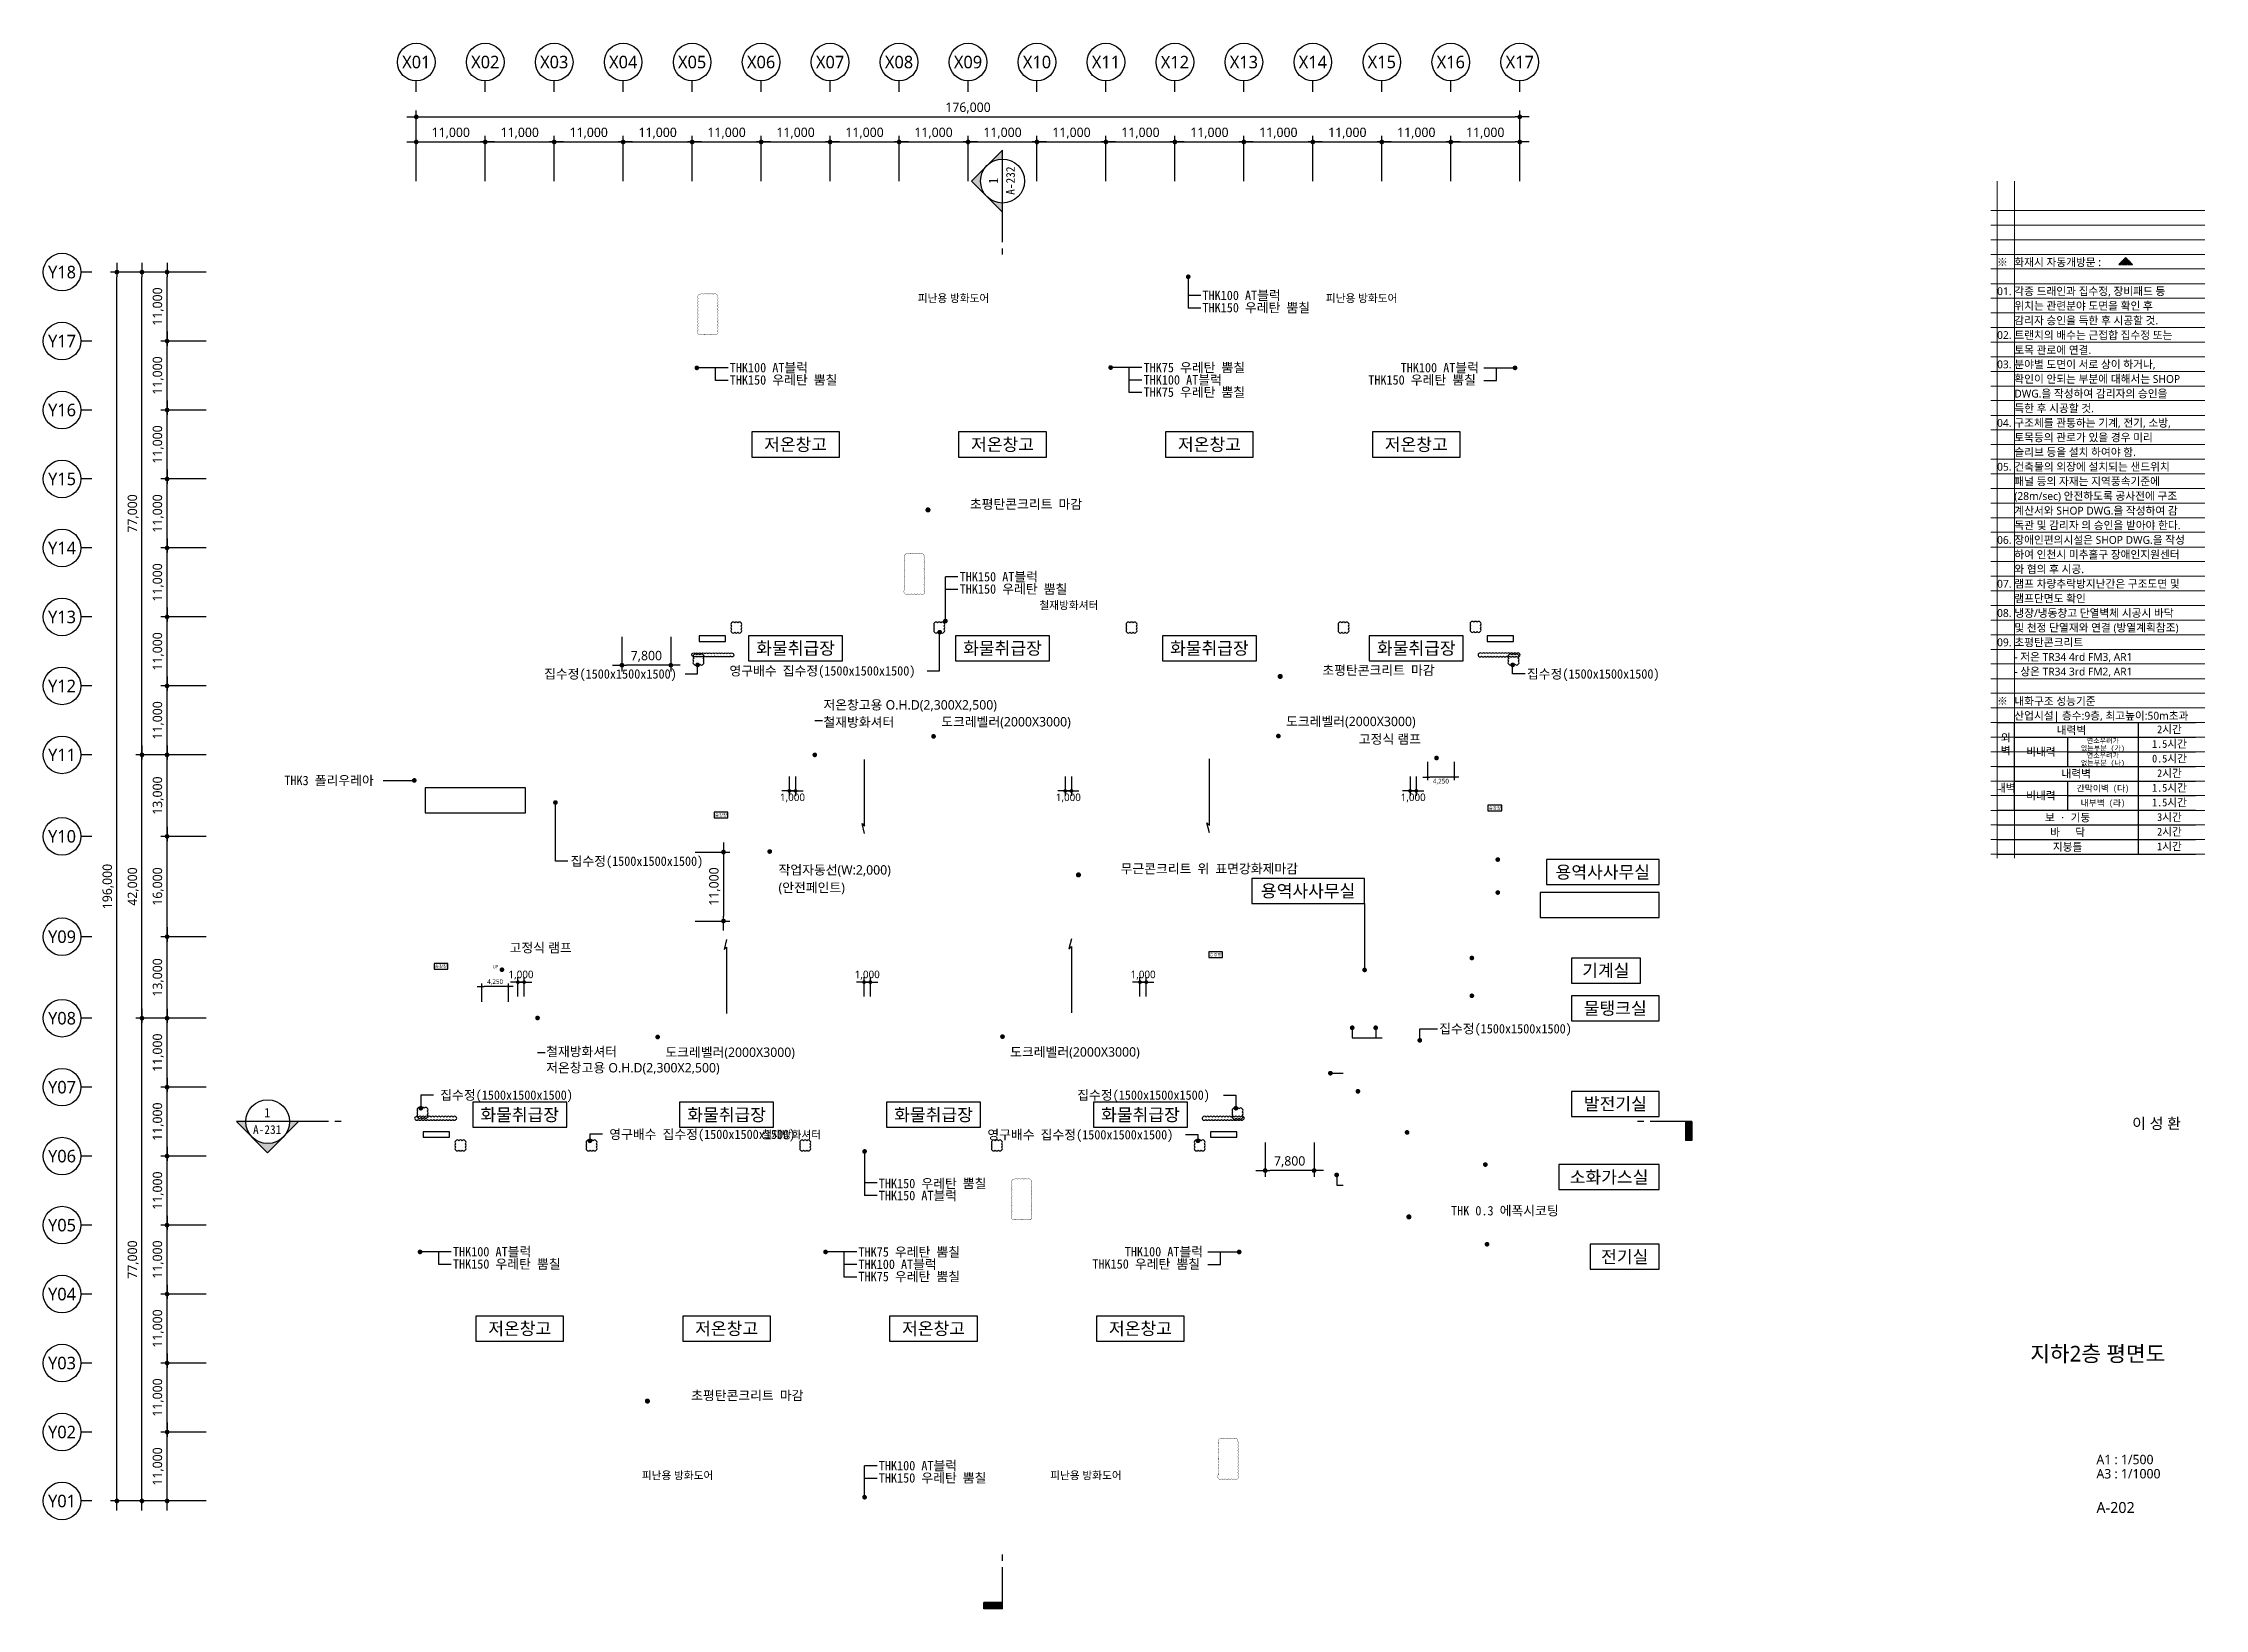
# Model space of a CAD drawing. Header units: millimetres. Extents: x 3546612 to 5615882, y 547008 to 3162891.
# Drawn here: x 4806612 to 5151369, y 834200 to 1083891 of the extents above; entities that cross this region are included whole.
import ezdxf
from ezdxf.enums import TextEntityAlignment as Align

# ---------------------------------------------------------------- set-up
doc = ezdxf.new("R2010")
doc.units = ezdxf.units.MM
doc.linetypes.add('DASHDOTX2', pattern=[2, 1, -0.5, 0, -0.5])
for name, color, linetype, lineweight in [('A-AXIS-BUBL', 7, 'Continuous', 25), ('A-BORD-TEXT', 3, 'Continuous', 25), ('A-DIMS', 7, 'Continuous', 25), ('A-MKXS-LEAD', 7, 'Continuous', 25), ('A-MKXS-MAK1', 3, 'Continuous', 25), ('A-MKXS-MAK2', 3, 'DASHDOTX2', 25), ('A-MKXS-TEXT1', 3, 'Continuous', 25), ('A-MKXS-TEXT2', 7, 'Continuous', 25), ('A-XXXX-SYMB', 7, 'Continuous', 25), ('A-XXXX-TXT2', 3, 'Continuous', 25), ('REV-202205', 20, 'Continuous', 25)]:
    doc.layers.add(name, color=color, linetype=linetype, lineweight=lineweight)
doc.layers.add('A-XXXX-NPLT', color=144, linetype='Continuous', lineweight=15, plot=False)
doc.styles.add('HY울릉도L', font='')
doc.styles.add('XR-평면도$0$맑은 고딕', font='malgun.ttf')
doc.styles.add('돋움체', font='')
doc.styles.add('맑은 고딕', font='malgun.ttf')
doc.styles.add('맑은고딕', font='malgun.ttf')
doc.styles.get('HY울릉도L').set_extended_font_data('HYwulM')
doc.styles.get('돋움체').set_extended_font_data('DotumChe')
doc.dimstyles.new('CDIM', dxfattribs={"dimtxt": 3, "dimasz": 1.5, "dimexe": 2, "dimexo": 1, "dimgap": 1, "dimtad": 1, "dimdec": 0, "dimrnd": 0.5, "dimzin": 0, "dimdsep": 32, "dimlunit": 6, "dimtxsty": 'HY울릉도L', "dimblk1": '_CIDOT', "dimblk2": '_CIDOT', "dimsah": 1, "dimcen": 5.5, "dimclrd": 2, "dimclre": 2, "dimclrt": 7, "dimadec": 0, "dimazin": 0, "dimtfac": 1, "dimtdec": 0, "dimtix": 1, "dimtmove": 2, "dimatfit": 1, "dimldrblk": '_CIDOT', "dimfxl": 1, "dimtolj": 1, "dimtzin": 0, "dimlwd": -1, "dimarcsym": 0})

msp = doc.modelspace()

# ---------------------------------------------------------------- texts
at = {"layer": 'A-BORD-TEXT', "style": '맑은고딕'}
msp.add_text('이 성 환', height=1750, dxfattribs=at).set_placement((5147561.5, 910731.8), align=Align.RIGHT)
msp.add_text('지하2층 평면도', height=2500, dxfattribs=at).set_placement((5134306.3, 874883.1), align=Align.MIDDLE_CENTER)
for s, height, p in [('A1 : 1/500', 1500, (5134091.6, 857255)), ('A3 : 1/1000', 1500, (5134091.6, 854987.6)), ('A-202', 1750, (5134091.6, 849469.4))]:
    msp.add_text(s, height=height, dxfattribs=at).set_placement(p)
at = {"layer": 'A-MKXS-TEXT1'}
for s, height, style, p in [('THK100 AT블럭', 1500, '돋움체', (4991503.1, 1043680.8)), ('피난용 방화도어', 1250, '맑은고딕', (4946094.2, 1043222.1)), ('THK150 우레탄 뿜칠', 1500, '돋움체', (4991503.1, 1041720.4)), ('피난용 방화도어', 1250, '맑은고딕', (5011194.2, 1043222.1)), ('THK100 AT블럭', 1500, '돋움체', (4916109.8, 1032152.2)), ('THK150 우레탄 뿜칠', 1500, '돋움체', (4916109.8, 1030191.8)), ('THK75 우레탄 뿜칠', 1500, '돋움체', (4982109.8, 1032165.9)), ('THK100 AT블럭', 1500, '돋움체', (4982109.8, 1030205.5)), ('THK150 우레탄 뿜칠', 1500, '돋움체', (5017946, 1030191.8)), ('THK100 AT블럭', 1500, '돋움체', (5023115.1, 1032152.2)), ('THK75 우레탄 뿜칠', 1500, '돋움체', (4982109.8, 1028245.2)), ('초평탄콘크리트 마감', 1500, '돋움체', (4954406.7, 1010381.9)), ('THK150 AT블럭', 1500, '돋움체', (4952783.3, 998806.8)), ('THK150 우레탄 뿜칠', 1500, '돋움체', (4952783.3, 996846.4)), ('철재방화셔터', 1250, '맑은고딕', (4965490, 994256.2)), ('집수정(1500x1500x1500)', 1500, '돋움체', (4886498.6, 983297.5)), ('영구배수 집수정(1500x1500x1500)', 1500, '돋움체', (4916064.4, 983795.7)), ('초평탄콘크리트 마감', 1500, '돋움체', (5010624.7, 983894.5)), ('집수정(1500x1500x1500)', 1500, '돋움체', (5043252.1, 983297.5)), ('저온창고용 O.H.D(2,300X2,500)', 1500, '맑은고딕', (4931050.2, 978366.8)), ('철재방화셔터', 1500, '맑은고딕', (4931050.2, 975618)), ('도크레벨러(2000X3000)', 1500, '맑은고딕', (4949836.8, 975672.4)), ('도크레벨러(2000X3000)', 1500, '맑은고딕', (5004836.8, 975722.4)), ('고정식 램프', 1500, '맑은고딕', (5016444, 972906.7)), ('THK3 폴리우레아', 1500, '돋움체', (4845070.4, 966312.1)), ('집수정(1500x1500x1500)', 1500, '돋움체', (4890722.5, 953439.4)), ('작업자동선(W:2,000)', 1500, '맑은고딕', (4923889, 952045.2)), ('무근콘크리트 위 표면강화제마감', 1500, '돋움체', (4978450.3, 952235.6)), ('(안전페인트)', 1500, '맑은고딕', (4923889, 949233.4)), ('고정식 램프', 1500, '맑은고딕', (4880995.6, 939636.7)), ('집수정(1500x1500x1500)', 1500, '돋움체', (5029258.9, 926714.9)), ('철재방화셔터', 1500, '맑은고딕', (4886829.4, 923082.1)), ('도크레벨러(2000X3000)', 1500, '맑은고딕', (4960836.8, 923011.3)), ('저온창고용 O.H.D(2,300X2,500)', 1500, '맑은고딕', (4886829.4, 920490.3)), ('도크레벨러(2000X3000)', 1500, '맑은고딕', (4905836.8, 922961.3)), ('집수정(1500x1500x1500)', 1500, '돋움체', (4869932.9, 916133.1)), ('집수정(1500x1500x1500)', 1500, '돋움체', (4971530.4, 916133.1)), ('영구배수 집수정(1500x1500x1500)', 1500, '돋움체', (4896896.8, 909870.4)), ('철재방화셔터', 1250, '맑은고딕', (4921259.3, 909813.7)), ('영구배수 집수정(1500x1500x1500)', 1500, '돋움체', (4957197.8, 909808.8)), ('THK150 우레탄 뿜칠', 1500, '돋움체', (4939883.3, 902030)), ('THK150 AT블럭', 1500, '돋움체', (4939883.3, 900109.6)), ('THK 0.3 에폭시코팅', 1500, '돋움체', (5031152.3, 897691.6)), ('THK100 AT블럭', 1500, '돋움체', (4871959.8, 891152.2)), ('THK150 우레탄 뿜칠', 1500, '돋움체', (4871959.8, 889191.8)), ('THK75 우레탄 뿜칠', 1500, '돋움체', (4936639.8, 891112.6)), ('THK100 AT블럭', 1500, '돋움체', (4936639.8, 889152.2)), ('THK150 우레탄 뿜칠', 1500, '돋움체', (4973946, 889191.8)), ('THK100 AT블럭', 1500, '돋움체', (4979115.1, 891152.2)), ('THK75 우레탄 뿜칠', 1500, '돋움체', (4936639.8, 887191.8)), ('초평탄콘크리트 마감', 1500, '돋움체', (4909953.3, 868227.2)), ('피난용 방화도어', 1250, '맑은고딕', (4902085.2, 855475.1)), ('THK100 AT블럭', 1500, '돋움체', (4939883.3, 857030.8)), ('THK150 우레탄 뿜칠', 1500, '돋움체', (4939883.3, 855070.4)), ('피난용 방화도어', 1250, '맑은고딕', (4967220.8, 855475.1))]:
    msp.add_text(s, height=height, dxfattribs=dict(at, style=style)).set_placement(p, align=Align.MIDDLE_LEFT)
at = {"layer": 'A-MKXS-TEXT1', "style": '맑은고딕'}
msp.add_text('UP', height=500, dxfattribs=at).set_placement((4878761.2, 936610.1), align=Align.MIDDLE_CENTER)

# ---------------------------------------------------------------- blocks, each defined once
blk = doc.blocks.new('_CIDOT')
at = {"color": 0, "linetype": 'ByBlock'}
blk.add_line((2, 0), (-1, 0), dxfattribs=at)
at = {"color": 0, "linetype": 'ByBlock', "const_width": 0.5}
blk.add_lwpolyline([(-0.25, 0, 1), (0.25, 0, 1)], format="xyb", close=True, dxfattribs=at)
blk = doc.blocks.new('*D9')
at = {"layer": 'A-DIMS', "lineweight": -2, "transparency": 16777216}
for p, q in [((93193, 67121), (85943, 67121)), ((93193, 56121), (85943, 56121))]:
    blk.add_line(p, q, dxfattribs=at)
at = {"layer": 'A-DIMS', "transparency": 16777216}
blk.add_line((86943, 56871), (86943, 66371), dxfattribs=at)
at = {"layer": 'A-DIMS', "transparency": 16777216, "xscale": 750, "yscale": 750, "zscale": 750}
for p, rotation in [((86943, 67121), 90), ((86943, 56121), 270)]:
    blk.add_blockref('_CIDOT', p, dxfattribs=dict(at, rotation=rotation))
at = {"layer": 'A-DIMS', "color": 3, "transparency": 16777216, "insert": (85538, 61621), "char_height": 1500, "attachment_point": 5, "rotation": 90, "style": '맑은고딕'}
blk.add_mtext('\\A1;11,000', dxfattribs=at)
blk = doc.blocks.new('*D10')
at = {"layer": 'A-DIMS', "lineweight": -2, "transparency": 16777216}
for p, q in [((93193, 78121), (85943, 78121)), ((93193, 67121), (85943, 67121))]:
    blk.add_line(p, q, dxfattribs=at)
at = {"layer": 'A-DIMS', "transparency": 16777216}
blk.add_line((86943, 67871), (86943, 77371), dxfattribs=at)
at = {"layer": 'A-DIMS', "transparency": 16777216, "xscale": 750, "yscale": 750, "zscale": 750}
for p, rotation in [((86943, 78121), 90), ((86943, 67121), 270)]:
    blk.add_blockref('_CIDOT', p, dxfattribs=dict(at, rotation=rotation))
at = {"layer": 'A-DIMS', "color": 3, "transparency": 16777216, "insert": (85538, 72621), "char_height": 1500, "attachment_point": 5, "rotation": 90, "style": '맑은고딕'}
blk.add_mtext('\\A1;11,000', dxfattribs=at)
blk = doc.blocks.new('*D11')
at = {"layer": 'A-DIMS', "lineweight": -2, "transparency": 16777216}
for p, q in [((93193, 89121), (85943, 89121)), ((93193, 78121), (85943, 78121))]:
    blk.add_line(p, q, dxfattribs=at)
at = {"layer": 'A-DIMS', "transparency": 16777216}
blk.add_line((86943, 78871), (86943, 88371), dxfattribs=at)
at = {"layer": 'A-DIMS', "transparency": 16777216, "xscale": 750, "yscale": 750, "zscale": 750}
for p, rotation in [((86943, 89121), 90), ((86943, 78121), 270)]:
    blk.add_blockref('_CIDOT', p, dxfattribs=dict(at, rotation=rotation))
at = {"layer": 'A-DIMS', "color": 3, "transparency": 16777216, "insert": (85538, 83621), "char_height": 1500, "attachment_point": 5, "rotation": 90, "style": '맑은고딕'}
blk.add_mtext('\\A1;11,000', dxfattribs=at)
blk = doc.blocks.new('*D12')
at = {"layer": 'A-DIMS', "lineweight": -2, "transparency": 16777216}
for p, q in [((93193, 100121), (85943, 100121)), ((93193, 89121), (85943, 89121))]:
    blk.add_line(p, q, dxfattribs=at)
at = {"layer": 'A-DIMS', "transparency": 16777216}
blk.add_line((86943, 89871), (86943, 99371), dxfattribs=at)
at = {"layer": 'A-DIMS', "transparency": 16777216, "xscale": 750, "yscale": 750, "zscale": 750}
for p, rotation in [((86943, 100121), 90), ((86943, 89121), 270)]:
    blk.add_blockref('_CIDOT', p, dxfattribs=dict(at, rotation=rotation))
at = {"layer": 'A-DIMS', "color": 3, "transparency": 16777216, "insert": (85538, 94621), "char_height": 1500, "attachment_point": 5, "rotation": 90, "style": '맑은고딕'}
blk.add_mtext('\\A1;11,000', dxfattribs=at)
blk = doc.blocks.new('*D13')
at = {"layer": 'A-DIMS', "lineweight": -2, "transparency": 16777216}
for p, q in [((93193, 111121), (85943, 111121)), ((93193, 100121), (85943, 100121))]:
    blk.add_line(p, q, dxfattribs=at)
at = {"layer": 'A-DIMS', "transparency": 16777216}
blk.add_line((86943, 100871), (86943, 110371), dxfattribs=at)
at = {"layer": 'A-DIMS', "transparency": 16777216, "xscale": 750, "yscale": 750, "zscale": 750}
for p, rotation in [((86943, 111121), 90), ((86943, 100121), 270)]:
    blk.add_blockref('_CIDOT', p, dxfattribs=dict(at, rotation=rotation))
at = {"layer": 'A-DIMS', "color": 3, "transparency": 16777216, "insert": (85538, 105621), "char_height": 1500, "attachment_point": 5, "rotation": 90, "style": '맑은고딕'}
blk.add_mtext('\\A1;11,000', dxfattribs=at)
blk = doc.blocks.new('*D14')
at = {"layer": 'A-DIMS', "lineweight": -2, "transparency": 16777216}
for p, q in [((93193, 122121), (85943, 122121)), ((93193, 111121), (85943, 111121))]:
    blk.add_line(p, q, dxfattribs=at)
at = {"layer": 'A-DIMS', "transparency": 16777216}
blk.add_line((86943, 111871), (86943, 121371), dxfattribs=at)
at = {"layer": 'A-DIMS', "transparency": 16777216, "xscale": 750, "yscale": 750, "zscale": 750}
for p, rotation in [((86943, 122121), 90), ((86943, 111121), 270)]:
    blk.add_blockref('_CIDOT', p, dxfattribs=dict(at, rotation=rotation))
at = {"layer": 'A-DIMS', "color": 3, "transparency": 16777216, "insert": (85538, 116621), "char_height": 1500, "attachment_point": 5, "rotation": 90, "style": '맑은고딕'}
blk.add_mtext('\\A1;11,000', dxfattribs=at)
blk = doc.blocks.new('*D15')
at = {"layer": 'A-DIMS', "lineweight": -2, "transparency": 16777216}
for p, q in [((93193, 135121), (85943, 135121)), ((93193, 122121), (85943, 122121))]:
    blk.add_line(p, q, dxfattribs=at)
at = {"layer": 'A-DIMS', "transparency": 16777216}
blk.add_line((86943, 122871), (86943, 134371), dxfattribs=at)
at = {"layer": 'A-DIMS', "transparency": 16777216, "xscale": 750, "yscale": 750, "zscale": 750}
for p, rotation in [((86943, 135121), 90), ((86943, 122121), 270)]:
    blk.add_blockref('_CIDOT', p, dxfattribs=dict(at, rotation=rotation))
at = {"layer": 'A-DIMS', "color": 3, "transparency": 16777216, "insert": (85538, 128621), "char_height": 1500, "attachment_point": 5, "rotation": 90, "style": '맑은고딕'}
blk.add_mtext('\\A1;13,000', dxfattribs=at)
blk = doc.blocks.new('*D16')
at = {"layer": 'A-DIMS', "lineweight": -2, "transparency": 16777216}
for p, q in [((93193, 151121), (85943, 151121)), ((93193, 135121), (85943, 135121))]:
    blk.add_line(p, q, dxfattribs=at)
at = {"layer": 'A-DIMS', "transparency": 16777216}
blk.add_line((86943, 135871), (86943, 150371), dxfattribs=at)
at = {"layer": 'A-DIMS', "transparency": 16777216, "xscale": 750, "yscale": 750, "zscale": 750}
for p, rotation in [((86943, 151121), 90), ((86943, 135121), 270)]:
    blk.add_blockref('_CIDOT', p, dxfattribs=dict(at, rotation=rotation))
at = {"layer": 'A-DIMS', "color": 3, "transparency": 16777216, "insert": (85538, 143121), "char_height": 1500, "attachment_point": 5, "rotation": 90, "style": '맑은고딕'}
blk.add_mtext('\\A1;16,000', dxfattribs=at)
blk = doc.blocks.new('*D17')
at = {"layer": 'A-DIMS', "lineweight": -2, "transparency": 16777216}
for p, q in [((93193, 164121), (85943, 164121)), ((93193, 151121), (85943, 151121))]:
    blk.add_line(p, q, dxfattribs=at)
at = {"layer": 'A-DIMS', "transparency": 16777216}
blk.add_line((86943, 151871), (86943, 163371), dxfattribs=at)
at = {"layer": 'A-DIMS', "transparency": 16777216, "xscale": 750, "yscale": 750, "zscale": 750}
for p, rotation in [((86943, 164121), 90), ((86943, 151121), 270)]:
    blk.add_blockref('_CIDOT', p, dxfattribs=dict(at, rotation=rotation))
at = {"layer": 'A-DIMS', "color": 3, "transparency": 16777216, "insert": (85538, 157621), "char_height": 1500, "attachment_point": 5, "rotation": 90, "style": '맑은고딕'}
blk.add_mtext('\\A1;13,000', dxfattribs=at)
blk = doc.blocks.new('*D18')
at = {"layer": 'A-DIMS', "lineweight": -2, "transparency": 16777216}
for p, q in [((93193, 175121), (85943, 175121)), ((93193, 164121), (85943, 164121))]:
    blk.add_line(p, q, dxfattribs=at)
at = {"layer": 'A-DIMS', "transparency": 16777216}
blk.add_line((86943, 164871), (86943, 174371), dxfattribs=at)
at = {"layer": 'A-DIMS', "transparency": 16777216, "xscale": 750, "yscale": 750, "zscale": 750}
for p, rotation in [((86943, 175121), 90), ((86943, 164121), 270)]:
    blk.add_blockref('_CIDOT', p, dxfattribs=dict(at, rotation=rotation))
at = {"layer": 'A-DIMS', "color": 3, "transparency": 16777216, "insert": (85538, 169621), "char_height": 1500, "attachment_point": 5, "rotation": 90, "style": '맑은고딕'}
blk.add_mtext('\\A1;11,000', dxfattribs=at)
blk = doc.blocks.new('*D19')
at = {"layer": 'A-DIMS', "lineweight": -2, "transparency": 16777216}
for p, q in [((93193, 186121), (85943, 186121)), ((93193, 175121), (85943, 175121))]:
    blk.add_line(p, q, dxfattribs=at)
at = {"layer": 'A-DIMS', "transparency": 16777216}
blk.add_line((86943, 175871), (86943, 185371), dxfattribs=at)
at = {"layer": 'A-DIMS', "transparency": 16777216, "xscale": 750, "yscale": 750, "zscale": 750}
for p, rotation in [((86943, 186121), 90), ((86943, 175121), 270)]:
    blk.add_blockref('_CIDOT', p, dxfattribs=dict(at, rotation=rotation))
at = {"layer": 'A-DIMS', "color": 3, "transparency": 16777216, "insert": (85538, 180621), "char_height": 1500, "attachment_point": 5, "rotation": 90, "style": '맑은고딕'}
blk.add_mtext('\\A1;11,000', dxfattribs=at)
blk = doc.blocks.new('*D20')
at = {"layer": 'A-DIMS', "lineweight": -2, "transparency": 16777216}
for p, q in [((93193, 197121), (85943, 197121)), ((93193, 186121), (85943, 186121))]:
    blk.add_line(p, q, dxfattribs=at)
at = {"layer": 'A-DIMS', "transparency": 16777216}
blk.add_line((86943, 186871), (86943, 196371), dxfattribs=at)
at = {"layer": 'A-DIMS', "transparency": 16777216, "xscale": 750, "yscale": 750, "zscale": 750}
for p, rotation in [((86943, 197121), 90), ((86943, 186121), 270)]:
    blk.add_blockref('_CIDOT', p, dxfattribs=dict(at, rotation=rotation))
at = {"layer": 'A-DIMS', "color": 3, "transparency": 16777216, "insert": (85538, 191621), "char_height": 1500, "attachment_point": 5, "rotation": 90, "style": '맑은고딕'}
blk.add_mtext('\\A1;11,000', dxfattribs=at)
blk = doc.blocks.new('*D21')
at = {"layer": 'A-DIMS', "lineweight": -2, "transparency": 16777216}
for p, q in [((93193, 208121), (85943, 208121)), ((93193, 197121), (85943, 197121))]:
    blk.add_line(p, q, dxfattribs=at)
at = {"layer": 'A-DIMS', "transparency": 16777216}
blk.add_line((86943, 197871), (86943, 207371), dxfattribs=at)
at = {"layer": 'A-DIMS', "transparency": 16777216, "xscale": 750, "yscale": 750, "zscale": 750}
for p, rotation in [((86943, 208121), 90), ((86943, 197121), 270)]:
    blk.add_blockref('_CIDOT', p, dxfattribs=dict(at, rotation=rotation))
at = {"layer": 'A-DIMS', "color": 3, "transparency": 16777216, "insert": (85538, 202621), "char_height": 1500, "attachment_point": 5, "rotation": 90, "style": '맑은고딕'}
blk.add_mtext('\\A1;11,000', dxfattribs=at)
blk = doc.blocks.new('*D22')
at = {"layer": 'A-DIMS', "lineweight": -2, "transparency": 16777216}
for p, q in [((93193, 219121), (85943, 219121)), ((93193, 208121), (85943, 208121))]:
    blk.add_line(p, q, dxfattribs=at)
at = {"layer": 'A-DIMS', "transparency": 16777216}
blk.add_line((86943, 208871), (86943, 218371), dxfattribs=at)
at = {"layer": 'A-DIMS', "transparency": 16777216, "xscale": 750, "yscale": 750, "zscale": 750}
for p, rotation in [((86943, 219121), 90), ((86943, 208121), 270)]:
    blk.add_blockref('_CIDOT', p, dxfattribs=dict(at, rotation=rotation))
at = {"layer": 'A-DIMS', "color": 3, "transparency": 16777216, "insert": (85538, 213621), "char_height": 1500, "attachment_point": 5, "rotation": 90, "style": '맑은고딕'}
blk.add_mtext('\\A1;11,000', dxfattribs=at)
blk = doc.blocks.new('*D23')
at = {"layer": 'A-DIMS', "lineweight": -2, "transparency": 16777216}
for p, q in [((93193, 230121), (85943, 230121)), ((93193, 219121), (85943, 219121))]:
    blk.add_line(p, q, dxfattribs=at)
at = {"layer": 'A-DIMS', "transparency": 16777216}
blk.add_line((86943, 219871), (86943, 229371), dxfattribs=at)
at = {"layer": 'A-DIMS', "transparency": 16777216, "xscale": 750, "yscale": 750, "zscale": 750}
for p, rotation in [((86943, 230121), 90), ((86943, 219121), 270)]:
    blk.add_blockref('_CIDOT', p, dxfattribs=dict(at, rotation=rotation))
at = {"layer": 'A-DIMS', "color": 3, "transparency": 16777216, "insert": (85538, 224621), "char_height": 1500, "attachment_point": 5, "rotation": 90, "style": '맑은고딕'}
blk.add_mtext('\\A1;11,000', dxfattribs=at)
blk = doc.blocks.new('*D24')
at = {"layer": 'A-DIMS', "lineweight": -2, "transparency": 16777216}
for p, q in [((93193, 241121), (85943, 241121)), ((93193, 230121), (85943, 230121))]:
    blk.add_line(p, q, dxfattribs=at)
at = {"layer": 'A-DIMS', "transparency": 16777216}
blk.add_line((86943, 230871), (86943, 240371), dxfattribs=at)
at = {"layer": 'A-DIMS', "transparency": 16777216, "xscale": 750, "yscale": 750, "zscale": 750}
for p, rotation in [((86943, 241121), 90), ((86943, 230121), 270)]:
    blk.add_blockref('_CIDOT', p, dxfattribs=dict(at, rotation=rotation))
at = {"layer": 'A-DIMS', "color": 3, "transparency": 16777216, "insert": (85538, 235621), "char_height": 1500, "attachment_point": 5, "rotation": 90, "style": '맑은고딕'}
blk.add_mtext('\\A1;11,000', dxfattribs=at)
blk = doc.blocks.new('*D25')
at = {"layer": 'A-DIMS', "lineweight": -2, "transparency": 16777216}
for p, q in [((93193, 122121), (81943, 122121)), ((93193, 45121), (81943, 45121))]:
    blk.add_line(p, q, dxfattribs=at)
at = {"layer": 'A-DIMS', "transparency": 16777216}
blk.add_line((82943, 45871), (82943, 121371), dxfattribs=at)
at = {"layer": 'A-DIMS', "transparency": 16777216, "xscale": 750, "yscale": 750, "zscale": 750}
for p, rotation in [((82943, 122121), 90), ((82943, 45121), 270)]:
    blk.add_blockref('_CIDOT', p, dxfattribs=dict(at, rotation=rotation))
at = {"layer": 'A-DIMS', "color": 3, "transparency": 16777216, "insert": (81542, 83621), "char_height": 1500, "attachment_point": 5, "rotation": 90, "style": '맑은고딕'}
blk.add_mtext('\\A1;77,000', dxfattribs=at)
blk = doc.blocks.new('*D26')
at = {"layer": 'A-DIMS', "lineweight": -2, "transparency": 16777216}
for p, q in [((93193, 241121), (77943, 241121)), ((93193, 45121), (77943, 45121))]:
    blk.add_line(p, q, dxfattribs=at)
at = {"layer": 'A-DIMS', "transparency": 16777216}
blk.add_line((78943, 45871), (78943, 240371), dxfattribs=at)
at = {"layer": 'A-DIMS', "transparency": 16777216, "xscale": 750, "yscale": 750, "zscale": 750}
for p, rotation in [((78943, 241121), 90), ((78943, 45121), 270)]:
    blk.add_blockref('_CIDOT', p, dxfattribs=dict(at, rotation=rotation))
at = {"layer": 'A-DIMS', "color": 3, "transparency": 16777216, "insert": (77538, 143121), "char_height": 1500, "attachment_point": 5, "rotation": 90, "style": '맑은고딕'}
blk.add_mtext('\\A1;196,000', dxfattribs=at)
blk = doc.blocks.new('*D27')
at = {"layer": 'A-DIMS', "lineweight": -2, "transparency": 16777216}
for p, q in [((93193, 56121), (85943, 56121)), ((93193, 45121), (85943, 45121))]:
    blk.add_line(p, q, dxfattribs=at)
at = {"layer": 'A-DIMS', "transparency": 16777216}
blk.add_line((86943, 45871), (86943, 55371), dxfattribs=at)
at = {"layer": 'A-DIMS', "transparency": 16777216, "xscale": 750, "yscale": 750, "zscale": 750}
for p, rotation in [((86943, 56121), 90), ((86943, 45121), 270)]:
    blk.add_blockref('_CIDOT', p, dxfattribs=dict(at, rotation=rotation))
at = {"layer": 'A-DIMS', "color": 3, "transparency": 16777216, "insert": (85538, 50621), "char_height": 1500, "attachment_point": 5, "rotation": 90, "style": '맑은고딕'}
blk.add_mtext('\\A1;11,000', dxfattribs=at)
blk = doc.blocks.new('*D28')
at = {"layer": 'A-DIMS', "lineweight": -2, "transparency": 16777216}
for p, q in [((93193, 164121), (81943, 164121)), ((93193, 122121), (81943, 122121))]:
    blk.add_line(p, q, dxfattribs=at)
at = {"layer": 'A-DIMS', "transparency": 16777216}
blk.add_line((82943, 122871), (82943, 163371), dxfattribs=at)
at = {"layer": 'A-DIMS', "transparency": 16777216, "xscale": 750, "yscale": 750, "zscale": 750}
for p, rotation in [((82943, 164121), 90), ((82943, 122121), 270)]:
    blk.add_blockref('_CIDOT', p, dxfattribs=dict(at, rotation=rotation))
at = {"layer": 'A-DIMS', "color": 3, "transparency": 16777216, "insert": (81542, 143121), "char_height": 1500, "attachment_point": 5, "rotation": 90, "style": '맑은고딕'}
blk.add_mtext('\\A1;42,000', dxfattribs=at)
blk = doc.blocks.new('*D29')
at = {"layer": 'A-DIMS', "lineweight": -2, "transparency": 16777216}
for p, q in [((93193, 241121), (81943, 241121)), ((93193, 164121), (81943, 164121))]:
    blk.add_line(p, q, dxfattribs=at)
at = {"layer": 'A-DIMS', "transparency": 16777216}
blk.add_line((82943, 164871), (82943, 240371), dxfattribs=at)
at = {"layer": 'A-DIMS', "transparency": 16777216, "xscale": 750, "yscale": 750, "zscale": 750}
for p, rotation in [((82943, 241121), 90), ((82943, 164121), 270)]:
    blk.add_blockref('_CIDOT', p, dxfattribs=dict(at, rotation=rotation))
at = {"layer": 'A-DIMS', "color": 3, "transparency": 16777216, "insert": (81542, 202621), "char_height": 1500, "attachment_point": 5, "rotation": 90, "style": '맑은고딕'}
blk.add_mtext('\\A1;77,000', dxfattribs=at)
blk = doc.blocks.new('*D30')
at = {"layer": 'A-DIMS', "lineweight": -2, "transparency": 16777216}
for p, q in [((148693, 255621), (148693, 262871)), ((159693, 255621), (159693, 262871))]:
    blk.add_line(p, q, dxfattribs=at)
at = {"layer": 'A-DIMS', "transparency": 16777216}
blk.add_line((149443, 261871), (158943, 261871), dxfattribs=at)
at = {"layer": 'A-DIMS', "transparency": 16777216, "xscale": 750, "yscale": 750, "zscale": 750, "rotation": 180}
blk.add_blockref('_CIDOT', (148693, 261871), dxfattribs=at)
at = {"layer": 'A-DIMS', "transparency": 16777216, "xscale": 750, "yscale": 750, "zscale": 750}
blk.add_blockref('_CIDOT', (159693, 261871), dxfattribs=at)
at = {"layer": 'A-DIMS', "color": 3, "transparency": 16777216, "insert": (154193, 263275), "char_height": 1500, "attachment_point": 5, "style": '맑은고딕'}
blk.add_mtext('\\A1;11,000', dxfattribs=at)
blk = doc.blocks.new('*D31')
at = {"layer": 'A-DIMS', "lineweight": -2, "transparency": 16777216}
for p, q in [((159693, 255621), (159693, 262871)), ((170693, 255621), (170693, 262871))]:
    blk.add_line(p, q, dxfattribs=at)
at = {"layer": 'A-DIMS', "transparency": 16777216}
blk.add_line((160443, 261871), (169943, 261871), dxfattribs=at)
at = {"layer": 'A-DIMS', "transparency": 16777216, "xscale": 750, "yscale": 750, "zscale": 750, "rotation": 180}
blk.add_blockref('_CIDOT', (159693, 261871), dxfattribs=at)
at = {"layer": 'A-DIMS', "transparency": 16777216, "xscale": 750, "yscale": 750, "zscale": 750}
blk.add_blockref('_CIDOT', (170693, 261871), dxfattribs=at)
at = {"layer": 'A-DIMS', "color": 3, "transparency": 16777216, "insert": (165193, 263275), "char_height": 1500, "attachment_point": 5, "style": '맑은고딕'}
blk.add_mtext('\\A1;11,000', dxfattribs=at)
blk = doc.blocks.new('*D32')
at = {"layer": 'A-DIMS', "lineweight": -2, "transparency": 16777216}
for p, q in [((170693, 255621), (170693, 262871)), ((181693, 255621), (181693, 262871))]:
    blk.add_line(p, q, dxfattribs=at)
at = {"layer": 'A-DIMS', "transparency": 16777216}
blk.add_line((171443, 261871), (180943, 261871), dxfattribs=at)
at = {"layer": 'A-DIMS', "transparency": 16777216, "xscale": 750, "yscale": 750, "zscale": 750, "rotation": 180}
blk.add_blockref('_CIDOT', (170693, 261871), dxfattribs=at)
at = {"layer": 'A-DIMS', "transparency": 16777216, "xscale": 750, "yscale": 750, "zscale": 750}
blk.add_blockref('_CIDOT', (181693, 261871), dxfattribs=at)
at = {"layer": 'A-DIMS', "color": 3, "transparency": 16777216, "insert": (176193, 263275), "char_height": 1500, "attachment_point": 5, "style": '맑은고딕'}
blk.add_mtext('\\A1;11,000', dxfattribs=at)
blk = doc.blocks.new('*D33')
at = {"layer": 'A-DIMS', "lineweight": -2, "transparency": 16777216}
for p, q in [((181693, 255621), (181693, 262871)), ((192693, 255621), (192693, 262871))]:
    blk.add_line(p, q, dxfattribs=at)
at = {"layer": 'A-DIMS', "transparency": 16777216}
blk.add_line((182443, 261871), (191943, 261871), dxfattribs=at)
at = {"layer": 'A-DIMS', "transparency": 16777216, "xscale": 750, "yscale": 750, "zscale": 750, "rotation": 180}
blk.add_blockref('_CIDOT', (181693, 261871), dxfattribs=at)
at = {"layer": 'A-DIMS', "transparency": 16777216, "xscale": 750, "yscale": 750, "zscale": 750}
blk.add_blockref('_CIDOT', (192693, 261871), dxfattribs=at)
at = {"layer": 'A-DIMS', "color": 3, "transparency": 16777216, "insert": (187193, 263275), "char_height": 1500, "attachment_point": 5, "style": '맑은고딕'}
blk.add_mtext('\\A1;11,000', dxfattribs=at)
blk = doc.blocks.new('*D34')
at = {"layer": 'A-DIMS', "lineweight": -2, "transparency": 16777216}
for p, q in [((192693, 255621), (192693, 262871)), ((203693, 255621), (203693, 262871))]:
    blk.add_line(p, q, dxfattribs=at)
at = {"layer": 'A-DIMS', "transparency": 16777216}
blk.add_line((193443, 261871), (202943, 261871), dxfattribs=at)
at = {"layer": 'A-DIMS', "transparency": 16777216, "xscale": 750, "yscale": 750, "zscale": 750, "rotation": 180}
blk.add_blockref('_CIDOT', (192693, 261871), dxfattribs=at)
at = {"layer": 'A-DIMS', "transparency": 16777216, "xscale": 750, "yscale": 750, "zscale": 750}
blk.add_blockref('_CIDOT', (203693, 261871), dxfattribs=at)
at = {"layer": 'A-DIMS', "color": 3, "transparency": 16777216, "insert": (198193, 263275), "char_height": 1500, "attachment_point": 5, "style": '맑은고딕'}
blk.add_mtext('\\A1;11,000', dxfattribs=at)
blk = doc.blocks.new('*D35')
at = {"layer": 'A-DIMS', "lineweight": -2, "transparency": 16777216}
for p, q in [((203693, 255621), (203693, 262871)), ((214693, 255621), (214693, 262871))]:
    blk.add_line(p, q, dxfattribs=at)
at = {"layer": 'A-DIMS', "transparency": 16777216}
blk.add_line((204443, 261871), (213943, 261871), dxfattribs=at)
at = {"layer": 'A-DIMS', "transparency": 16777216, "xscale": 750, "yscale": 750, "zscale": 750, "rotation": 180}
blk.add_blockref('_CIDOT', (203693, 261871), dxfattribs=at)
at = {"layer": 'A-DIMS', "transparency": 16777216, "xscale": 750, "yscale": 750, "zscale": 750}
blk.add_blockref('_CIDOT', (214693, 261871), dxfattribs=at)
at = {"layer": 'A-DIMS', "color": 3, "transparency": 16777216, "insert": (209193, 263275), "char_height": 1500, "attachment_point": 5, "style": '맑은고딕'}
blk.add_mtext('\\A1;11,000', dxfattribs=at)
blk = doc.blocks.new('*D36')
at = {"layer": 'A-DIMS', "lineweight": -2, "transparency": 16777216}
for p, q in [((214693, 255621), (214693, 262871)), ((225693, 255621), (225693, 262871))]:
    blk.add_line(p, q, dxfattribs=at)
at = {"layer": 'A-DIMS', "transparency": 16777216}
blk.add_line((215443, 261871), (224943, 261871), dxfattribs=at)
at = {"layer": 'A-DIMS', "transparency": 16777216, "xscale": 750, "yscale": 750, "zscale": 750, "rotation": 180}
blk.add_blockref('_CIDOT', (214693, 261871), dxfattribs=at)
at = {"layer": 'A-DIMS', "transparency": 16777216, "xscale": 750, "yscale": 750, "zscale": 750}
blk.add_blockref('_CIDOT', (225693, 261871), dxfattribs=at)
at = {"layer": 'A-DIMS', "color": 3, "transparency": 16777216, "insert": (220193, 263275), "char_height": 1500, "attachment_point": 5, "style": '맑은고딕'}
blk.add_mtext('\\A1;11,000', dxfattribs=at)
blk = doc.blocks.new('*D37')
at = {"layer": 'A-DIMS', "lineweight": -2, "transparency": 16777216}
for p, q in [((225693, 255621), (225693, 262871)), ((236693, 255621), (236693, 262871))]:
    blk.add_line(p, q, dxfattribs=at)
at = {"layer": 'A-DIMS', "transparency": 16777216}
blk.add_line((226443, 261871), (235943, 261871), dxfattribs=at)
at = {"layer": 'A-DIMS', "transparency": 16777216, "xscale": 750, "yscale": 750, "zscale": 750, "rotation": 180}
blk.add_blockref('_CIDOT', (225693, 261871), dxfattribs=at)
at = {"layer": 'A-DIMS', "transparency": 16777216, "xscale": 750, "yscale": 750, "zscale": 750}
blk.add_blockref('_CIDOT', (236693, 261871), dxfattribs=at)
at = {"layer": 'A-DIMS', "color": 3, "transparency": 16777216, "insert": (231193, 263275), "char_height": 1500, "attachment_point": 5, "style": '맑은고딕'}
blk.add_mtext('\\A1;11,000', dxfattribs=at)
blk = doc.blocks.new('*D38')
at = {"layer": 'A-DIMS', "lineweight": -2, "transparency": 16777216}
for p, q in [((236693, 255621), (236693, 262871)), ((247693, 255621), (247693, 262871))]:
    blk.add_line(p, q, dxfattribs=at)
at = {"layer": 'A-DIMS', "transparency": 16777216}
blk.add_line((237443, 261871), (246943, 261871), dxfattribs=at)
at = {"layer": 'A-DIMS', "transparency": 16777216, "xscale": 750, "yscale": 750, "zscale": 750, "rotation": 180}
blk.add_blockref('_CIDOT', (236693, 261871), dxfattribs=at)
at = {"layer": 'A-DIMS', "transparency": 16777216, "xscale": 750, "yscale": 750, "zscale": 750}
blk.add_blockref('_CIDOT', (247693, 261871), dxfattribs=at)
at = {"layer": 'A-DIMS', "color": 3, "transparency": 16777216, "insert": (242193, 263275), "char_height": 1500, "attachment_point": 5, "style": '맑은고딕'}
blk.add_mtext('\\A1;11,000', dxfattribs=at)
blk = doc.blocks.new('*D39')
at = {"layer": 'A-DIMS', "lineweight": -2, "transparency": 16777216}
for p, q in [((247693, 255621), (247693, 262871)), ((258693, 255621), (258693, 262871))]:
    blk.add_line(p, q, dxfattribs=at)
at = {"layer": 'A-DIMS', "transparency": 16777216}
blk.add_line((248443, 261871), (257943, 261871), dxfattribs=at)
at = {"layer": 'A-DIMS', "transparency": 16777216, "xscale": 750, "yscale": 750, "zscale": 750, "rotation": 180}
blk.add_blockref('_CIDOT', (247693, 261871), dxfattribs=at)
at = {"layer": 'A-DIMS', "transparency": 16777216, "xscale": 750, "yscale": 750, "zscale": 750}
blk.add_blockref('_CIDOT', (258693, 261871), dxfattribs=at)
at = {"layer": 'A-DIMS', "color": 3, "transparency": 16777216, "insert": (253193, 263275), "char_height": 1500, "attachment_point": 5, "style": '맑은고딕'}
blk.add_mtext('\\A1;11,000', dxfattribs=at)
blk = doc.blocks.new('*D40')
at = {"layer": 'A-DIMS', "lineweight": -2, "transparency": 16777216}
for p, q in [((258693, 255621), (258693, 262871)), ((269693, 255621), (269693, 262871))]:
    blk.add_line(p, q, dxfattribs=at)
at = {"layer": 'A-DIMS', "transparency": 16777216}
blk.add_line((259443, 261871), (268943, 261871), dxfattribs=at)
at = {"layer": 'A-DIMS', "transparency": 16777216, "xscale": 750, "yscale": 750, "zscale": 750, "rotation": 180}
blk.add_blockref('_CIDOT', (258693, 261871), dxfattribs=at)
at = {"layer": 'A-DIMS', "transparency": 16777216, "xscale": 750, "yscale": 750, "zscale": 750}
blk.add_blockref('_CIDOT', (269693, 261871), dxfattribs=at)
at = {"layer": 'A-DIMS', "color": 3, "transparency": 16777216, "insert": (264193, 263275), "char_height": 1500, "attachment_point": 5, "style": '맑은고딕'}
blk.add_mtext('\\A1;11,000', dxfattribs=at)
blk = doc.blocks.new('*D41')
at = {"layer": 'A-DIMS', "lineweight": -2, "transparency": 16777216}
for p, q in [((269693, 255621), (269693, 262871)), ((280693, 255621), (280693, 262871))]:
    blk.add_line(p, q, dxfattribs=at)
at = {"layer": 'A-DIMS', "transparency": 16777216}
blk.add_line((270443, 261871), (279943, 261871), dxfattribs=at)
at = {"layer": 'A-DIMS', "transparency": 16777216, "xscale": 750, "yscale": 750, "zscale": 750, "rotation": 180}
blk.add_blockref('_CIDOT', (269693, 261871), dxfattribs=at)
at = {"layer": 'A-DIMS', "transparency": 16777216, "xscale": 750, "yscale": 750, "zscale": 750}
blk.add_blockref('_CIDOT', (280693, 261871), dxfattribs=at)
at = {"layer": 'A-DIMS', "color": 3, "transparency": 16777216, "insert": (275193, 263275), "char_height": 1500, "attachment_point": 5, "style": '맑은고딕'}
blk.add_mtext('\\A1;11,000', dxfattribs=at)
blk = doc.blocks.new('*D42')
at = {"layer": 'A-DIMS', "lineweight": -2, "transparency": 16777216}
for p, q in [((280693, 255621), (280693, 262871)), ((291693, 255621), (291693, 262871))]:
    blk.add_line(p, q, dxfattribs=at)
at = {"layer": 'A-DIMS', "transparency": 16777216}
blk.add_line((281443, 261871), (290943, 261871), dxfattribs=at)
at = {"layer": 'A-DIMS', "transparency": 16777216, "xscale": 750, "yscale": 750, "zscale": 750, "rotation": 180}
blk.add_blockref('_CIDOT', (280693, 261871), dxfattribs=at)
at = {"layer": 'A-DIMS', "transparency": 16777216, "xscale": 750, "yscale": 750, "zscale": 750}
blk.add_blockref('_CIDOT', (291693, 261871), dxfattribs=at)
at = {"layer": 'A-DIMS', "color": 3, "transparency": 16777216, "insert": (286193, 263275), "char_height": 1500, "attachment_point": 5, "style": '맑은고딕'}
blk.add_mtext('\\A1;11,000', dxfattribs=at)
blk = doc.blocks.new('*D43')
at = {"layer": 'A-DIMS', "lineweight": -2, "transparency": 16777216}
for p, q in [((126693, 255621), (126693, 266871)), ((302693, 255621), (302693, 266871))]:
    blk.add_line(p, q, dxfattribs=at)
at = {"layer": 'A-DIMS', "transparency": 16777216}
blk.add_line((127443, 265871), (301943, 265871), dxfattribs=at)
at = {"layer": 'A-DIMS', "transparency": 16777216, "xscale": 750, "yscale": 750, "zscale": 750, "rotation": 180}
blk.add_blockref('_CIDOT', (126693, 265871), dxfattribs=at)
at = {"layer": 'A-DIMS', "transparency": 16777216, "xscale": 750, "yscale": 750, "zscale": 750}
blk.add_blockref('_CIDOT', (302693, 265871), dxfattribs=at)
at = {"layer": 'A-DIMS', "color": 3, "transparency": 16777216, "insert": (214693, 267275), "char_height": 1500, "attachment_point": 5, "style": '맑은고딕'}
blk.add_mtext('\\A1;176,000', dxfattribs=at)
blk = doc.blocks.new('*D44')
at = {"layer": 'A-DIMS', "lineweight": -2, "transparency": 16777216}
for p, q in [((291693, 255621), (291693, 262871)), ((302693, 255621), (302693, 262871))]:
    blk.add_line(p, q, dxfattribs=at)
at = {"layer": 'A-DIMS', "transparency": 16777216}
blk.add_line((292443, 261871), (301943, 261871), dxfattribs=at)
at = {"layer": 'A-DIMS', "transparency": 16777216, "xscale": 750, "yscale": 750, "zscale": 750, "rotation": 180}
blk.add_blockref('_CIDOT', (291693, 261871), dxfattribs=at)
at = {"layer": 'A-DIMS', "transparency": 16777216, "xscale": 750, "yscale": 750, "zscale": 750}
blk.add_blockref('_CIDOT', (302693, 261871), dxfattribs=at)
at = {"layer": 'A-DIMS', "color": 3, "transparency": 16777216, "insert": (297193, 263275), "char_height": 1500, "attachment_point": 5, "style": '맑은고딕'}
blk.add_mtext('\\A1;11,000', dxfattribs=at)
blk = doc.blocks.new('*D45')
at = {"layer": 'A-DIMS', "lineweight": -2, "transparency": 16777216}
for p, q in [((126693, 255621), (126693, 262871)), ((137693, 255621), (137693, 262871))]:
    blk.add_line(p, q, dxfattribs=at)
at = {"layer": 'A-DIMS', "transparency": 16777216}
blk.add_line((127443, 261871), (136943, 261871), dxfattribs=at)
at = {"layer": 'A-DIMS', "transparency": 16777216, "xscale": 750, "yscale": 750, "zscale": 750, "rotation": 180}
blk.add_blockref('_CIDOT', (126693, 261871), dxfattribs=at)
at = {"layer": 'A-DIMS', "transparency": 16777216, "xscale": 750, "yscale": 750, "zscale": 750}
blk.add_blockref('_CIDOT', (137693, 261871), dxfattribs=at)
at = {"layer": 'A-DIMS', "color": 3, "transparency": 16777216, "insert": (132193, 263275), "char_height": 1500, "attachment_point": 5, "style": '맑은고딕'}
blk.add_mtext('\\A1;11,000', dxfattribs=at)
blk = doc.blocks.new('*D46')
at = {"layer": 'A-DIMS', "lineweight": -2, "transparency": 16777216}
for p, q in [((137693, 255621), (137693, 262871)), ((148693, 255621), (148693, 262871))]:
    blk.add_line(p, q, dxfattribs=at)
at = {"layer": 'A-DIMS', "transparency": 16777216}
blk.add_line((138443, 261871), (147943, 261871), dxfattribs=at)
at = {"layer": 'A-DIMS', "transparency": 16777216, "xscale": 750, "yscale": 750, "zscale": 750, "rotation": 180}
blk.add_blockref('_CIDOT', (137693, 261871), dxfattribs=at)
at = {"layer": 'A-DIMS', "transparency": 16777216, "xscale": 750, "yscale": 750, "zscale": 750}
blk.add_blockref('_CIDOT', (148693, 261871), dxfattribs=at)
at = {"layer": 'A-DIMS', "color": 3, "transparency": 16777216, "insert": (143193, 263275), "char_height": 1500, "attachment_point": 5, "style": '맑은고딕'}
blk.add_mtext('\\A1;11,000', dxfattribs=at)
blk = doc.blocks.new('*D84')
at = {"layer": 'A-DIMS', "lineweight": -2, "transparency": 16777216}
for p, q in [((5001512, 908591), (5001512, 903091)), ((5009312, 908591), (5009312, 903091))]:
    blk.add_line(p, q, dxfattribs=at)
at = {"layer": 'A-DIMS', "transparency": 16777216}
blk.add_line((5008562, 904091), (5002262, 904091), dxfattribs=at)
at = {"layer": 'A-DIMS', "transparency": 16777216, "xscale": 750, "yscale": 750, "zscale": 750}
for p, rotation in [((5001512, 904091), 180.0000289926633), ((5009312, 904091), 2.899266331013451e-05)]:
    blk.add_blockref('_CIDOT', p, dxfattribs=dict(at, rotation=rotation))
at = {"layer": 'A-DIMS', "color": 3, "transparency": 16777216, "insert": (5005412, 905492), "char_height": 1500, "attachment_point": 5, "rotation": 0.00003, "style": '맑은고딕'}
blk.add_mtext('\\A1;7,800', dxfattribs=at)
blk = doc.blocks.new('글_승강장')
at = {"layer": 'A-XXXX-TXT2', "color": 0, "ltscale": 100}
blk.add_lwpolyline([(-1100, 450), (-1100, -450), (1100, -450), (1100, 450)], close=True, dxfattribs=at)
at = {"layer": 'A-XXXX-TXT2', "ltscale": 100, "style": 'XR-평면도$0$맑은 고딕'}
blk.add_text('승강장', height=500, dxfattribs=at).set_placement((0, 0), align=Align.MIDDLE_CENTER)
blk = doc.blocks.new('*D169')
at = {"layer": 'A-DIMS', "lineweight": -2, "transparency": 16777216}
for p, q in [((5024612, 966940), (5024612, 963840)), ((5025612, 966940), (5025612, 963840))]:
    blk.add_line(p, q, dxfattribs=at)
at = {"layer": 'A-DIMS', "transparency": 16777216}
for p, q in [((5024012, 964640), (5023412, 964640)), ((5025612, 964640), (5024612, 964640)), ((5026212, 964640), (5026812, 964640))]:
    blk.add_line(p, q, dxfattribs=at)
at = {"layer": 'A-DIMS', "transparency": 16777216, "xscale": 600, "yscale": 600, "zscale": 600}
blk.add_blockref('_CIDOT', (5024612, 964640), dxfattribs=at)
at = {"layer": 'A-DIMS', "transparency": 16777216, "xscale": 600, "yscale": 600, "zscale": 600, "rotation": 180}
blk.add_blockref('_CIDOT', (5025612, 964640), dxfattribs=at)
at = {"layer": 'A-DIMS', "color": 3, "transparency": 16777216, "insert": (5025112, 963516), "char_height": 1200, "attachment_point": 5, "style": '맑은고딕'}
blk.add_mtext('\\A1;1,000', dxfattribs=at)
blk = doc.blocks.new('*D170')
at = {"layer": 'A-DIMS', "lineweight": -2, "transparency": 16777216}
for p, q in [((4981542, 931842), (4981542, 934942)), ((4982542, 931842), (4982542, 934942))]:
    blk.add_line(p, q, dxfattribs=at)
at = {"layer": 'A-DIMS', "transparency": 16777216}
for p, q in [((4980942, 934142), (4980342, 934142)), ((4981542, 934142), (4982542, 934142)), ((4983142, 934142), (4983742, 934142))]:
    blk.add_line(p, q, dxfattribs=at)
at = {"layer": 'A-DIMS', "transparency": 16777216, "xscale": 600, "yscale": 600, "zscale": 600}
blk.add_blockref('_CIDOT', (4981542, 934142), dxfattribs=at)
at = {"layer": 'A-DIMS', "transparency": 16777216, "xscale": 600, "yscale": 600, "zscale": 600, "rotation": 180}
blk.add_blockref('_CIDOT', (4982542, 934142), dxfattribs=at)
at = {"layer": 'A-DIMS', "color": 3, "transparency": 16777216, "insert": (4982042, 935266), "char_height": 1200, "attachment_point": 5, "style": '맑은고딕'}
blk.add_mtext('\\A1;1,000', dxfattribs=at)
blk = doc.blocks.new('*D171')
at = {"layer": 'A-DIMS', "lineweight": -2, "transparency": 16777216}
for p, q in [((4882316, 931842), (4882316, 934942)), ((4883316, 931842), (4883316, 934942))]:
    blk.add_line(p, q, dxfattribs=at)
at = {"layer": 'A-DIMS', "transparency": 16777216}
for p, q in [((4881716, 934142), (4881116, 934142)), ((4882316, 934142), (4883316, 934142)), ((4883916, 934142), (4884516, 934142))]:
    blk.add_line(p, q, dxfattribs=at)
at = {"layer": 'A-DIMS', "transparency": 16777216, "xscale": 600, "yscale": 600, "zscale": 600}
blk.add_blockref('_CIDOT', (4882316, 934142), dxfattribs=at)
at = {"layer": 'A-DIMS', "transparency": 16777216, "xscale": 600, "yscale": 600, "zscale": 600, "rotation": 180}
blk.add_blockref('_CIDOT', (4883316, 934142), dxfattribs=at)
at = {"layer": 'A-DIMS', "color": 3, "transparency": 16777216, "insert": (4882816, 935266), "char_height": 1200, "attachment_point": 5, "style": '맑은고딕'}
blk.add_mtext('\\A1;1,000', dxfattribs=at)
blk = doc.blocks.new('*D172')
at = {"layer": 'A-DIMS', "lineweight": -2, "transparency": 16777216}
for p, q in [((4898912, 989191), (4898912, 983691)), ((4906712, 989191), (4906712, 983691))]:
    blk.add_line(p, q, dxfattribs=at)
at = {"layer": 'A-DIMS', "transparency": 16777216}
blk.add_line((4905962, 984691), (4899662, 984691), dxfattribs=at)
at = {"layer": 'A-DIMS', "transparency": 16777216, "xscale": 750, "yscale": 750, "zscale": 750}
for p, rotation in [((4898912, 984691), 179.9999710073349), ((4906712, 984691), 359.9999710073349)]:
    blk.add_blockref('_CIDOT', p, dxfattribs=dict(at, rotation=rotation))
at = {"layer": 'A-DIMS', "color": 3, "transparency": 16777216, "insert": (4902812, 986092), "char_height": 1500, "attachment_point": 5, "rotation": 359.99997, "style": '맑은고딕'}
blk.add_mtext('\\A1;7,800', dxfattribs=at)
blk = doc.blocks.new('*D173')
at = {"layer": 'A-DIMS', "lineweight": -2, "transparency": 16777216}
for p, q in [((4925612, 966940), (4925612, 963840)), ((4926612, 966940), (4926612, 963840))]:
    blk.add_line(p, q, dxfattribs=at)
at = {"layer": 'A-DIMS', "transparency": 16777216}
for p, q in [((4925012, 964640), (4924412, 964640)), ((4926612, 964640), (4925612, 964640)), ((4927212, 964640), (4927812, 964640))]:
    blk.add_line(p, q, dxfattribs=at)
at = {"layer": 'A-DIMS', "transparency": 16777216, "xscale": 600, "yscale": 600, "zscale": 600}
blk.add_blockref('_CIDOT', (4925612, 964640), dxfattribs=at)
at = {"layer": 'A-DIMS', "transparency": 16777216, "xscale": 600, "yscale": 600, "zscale": 600, "rotation": 180}
blk.add_blockref('_CIDOT', (4926612, 964640), dxfattribs=at)
at = {"layer": 'A-DIMS', "color": 3, "transparency": 16777216, "insert": (4926112, 963516), "char_height": 1200, "attachment_point": 5, "style": '맑은고딕'}
blk.add_mtext('\\A1;1,000', dxfattribs=at)
blk = doc.blocks.new('*D174')
at = {"layer": 'A-DIMS', "lineweight": -2, "transparency": 16777216}
for p, q in [((4937542, 931842), (4937542, 934942)), ((4938542, 931842), (4938542, 934942))]:
    blk.add_line(p, q, dxfattribs=at)
at = {"layer": 'A-DIMS', "transparency": 16777216}
for p, q in [((4936942, 934142), (4936342, 934142)), ((4937542, 934142), (4938542, 934142)), ((4939142, 934142), (4939742, 934142))]:
    blk.add_line(p, q, dxfattribs=at)
at = {"layer": 'A-DIMS', "transparency": 16777216, "xscale": 600, "yscale": 600, "zscale": 600}
blk.add_blockref('_CIDOT', (4937542, 934142), dxfattribs=at)
at = {"layer": 'A-DIMS', "transparency": 16777216, "xscale": 600, "yscale": 600, "zscale": 600, "rotation": 180}
blk.add_blockref('_CIDOT', (4938542, 934142), dxfattribs=at)
at = {"layer": 'A-DIMS', "color": 3, "transparency": 16777216, "insert": (4938042, 935266), "char_height": 1200, "attachment_point": 5, "style": '맑은고딕'}
blk.add_mtext('\\A1;1,000', dxfattribs=at)
blk = doc.blocks.new('*D175')
at = {"layer": 'A-DIMS', "lineweight": -2, "transparency": 16777216}
for p, q in [((4969612, 966940), (4969612, 963840)), ((4970612, 966940), (4970612, 963840))]:
    blk.add_line(p, q, dxfattribs=at)
at = {"layer": 'A-DIMS', "transparency": 16777216}
for p, q in [((4969012, 964640), (4968412, 964640)), ((4970612, 964640), (4969612, 964640)), ((4971212, 964640), (4971812, 964640))]:
    blk.add_line(p, q, dxfattribs=at)
at = {"layer": 'A-DIMS', "transparency": 16777216, "xscale": 600, "yscale": 600, "zscale": 600}
blk.add_blockref('_CIDOT', (4969612, 964640), dxfattribs=at)
at = {"layer": 'A-DIMS', "transparency": 16777216, "xscale": 600, "yscale": 600, "zscale": 600, "rotation": 180}
blk.add_blockref('_CIDOT', (4970612, 964640), dxfattribs=at)
at = {"layer": 'A-DIMS', "color": 3, "transparency": 16777216, "insert": (4970112, 963516), "char_height": 1200, "attachment_point": 5, "style": '맑은고딕'}
blk.add_mtext('\\A1;1,000', dxfattribs=at)
blk = doc.blocks.new('글_용역사사무실')
at = {"layer": 'A-XXXX-TXT2', "color": 0}
blk.add_lwpolyline([(-9000, -2000), (9000, -2000), (9000, 2000), (-9000, 2000)], close=True, dxfattribs=at)
at = {"layer": 'A-XXXX-TXT2', "style": '맑은고딕'}
blk.add_text('용역사사무실', height=2000, dxfattribs=at).set_placement((0, 0), align=Align.MIDDLE_CENTER)
blk = doc.blocks.new('글_물탱크실')
at = {"layer": 'A-XXXX-TXT2', "color": 0}
blk.add_lwpolyline([(-7000, -2000), (7000, -2000), (7000, 2000), (-7000, 2000)], close=True, dxfattribs=at)
at = {"layer": 'A-XXXX-TXT2', "style": '맑은고딕'}
blk.add_text('물탱크실', height=2000, dxfattribs=at).set_placement((0, 0), align=Align.MIDDLE_CENTER)
blk = doc.blocks.new('글_발전기실')
at = {"layer": 'A-XXXX-TXT2', "color": 0}
blk.add_lwpolyline([(-7000, -2000), (7000, -2000), (7000, 2000), (-7000, 2000)], close=True, dxfattribs=at)
at = {"layer": 'A-XXXX-TXT2', "style": '맑은고딕'}
blk.add_text('발전기실', height=2000, dxfattribs=at).set_placement((0, 0), align=Align.MIDDLE_CENTER)
blk = doc.blocks.new('글_전기실')
at = {"layer": 'A-XXXX-TXT2', "color": 0}
blk.add_lwpolyline([(-5500, -2000), (5500, -2000), (5500, 2000), (-5500, 2000)], close=True, dxfattribs=at)
at = {"layer": 'A-XXXX-TXT2', "style": '맑은고딕'}
blk.add_text('전기실', height=2000, dxfattribs=at).set_placement((0, 0), align=Align.MIDDLE_CENTER)
blk = doc.blocks.new('글_소화가스실')
at = {"layer": 'A-XXXX-TXT2', "color": 0}
blk.add_lwpolyline([(-8000, -2000), (8000, -2000), (8000, 2000), (-8000, 2000)], close=True, dxfattribs=at)
at = {"layer": 'A-XXXX-TXT2', "style": '맑은고딕'}
blk.add_text('소화가스실', height=2000, dxfattribs=at).set_placement((0, 0), align=Align.MIDDLE_CENTER)
blk = doc.blocks.new('글_기계실')
at = {"layer": 'A-XXXX-TXT2', "color": 0}
blk.add_lwpolyline([(-5500, -2000), (5500, -2000), (5500, 2000), (-5500, 2000)], close=True, dxfattribs=at)
at = {"layer": 'A-XXXX-TXT2', "style": '맑은고딕'}
blk.add_text('기계실', height=2000, dxfattribs=at).set_placement((0, 0), align=Align.MIDDLE_CENTER)
blk = doc.blocks.new('*D205')
at = {"layer": 'A-DIMS', "lineweight": -2, "transparency": 16777216}
for p, q in [((5027412, 969282), (5027412, 966332)), ((5031662, 969282), (5031662, 966332))]:
    blk.add_line(p, q, dxfattribs=at)
at = {"layer": 'A-DIMS', "transparency": 16777216}
blk.add_line((5031287, 966832), (5027787, 966832), dxfattribs=at)
at = {"layer": 'A-DIMS', "transparency": 16777216, "xscale": 375, "yscale": 375, "zscale": 375, "rotation": 180}
blk.add_blockref('_CIDOT', (5027412, 966832), dxfattribs=at)
at = {"layer": 'A-DIMS', "transparency": 16777216, "xscale": 375, "yscale": 375, "zscale": 375}
blk.add_blockref('_CIDOT', (5031662, 966832), dxfattribs=at)
at = {"layer": 'A-DIMS', "color": 3, "transparency": 16777216, "insert": (5029537, 966132), "char_height": 750, "attachment_point": 5, "style": '맑은고딕'}
blk.add_mtext('\\A1;4,250', dxfattribs=at)
blk = doc.blocks.new('*D206')
at = {"layer": 'A-DIMS', "lineweight": -2, "transparency": 16777216}
for p, q in [((4876562, 930994), (4876562, 933944)), ((4880812, 930994), (4880812, 933944))]:
    blk.add_line(p, q, dxfattribs=at)
at = {"layer": 'A-DIMS', "transparency": 16777216}
blk.add_line((4880437, 933444), (4876937, 933444), dxfattribs=at)
at = {"layer": 'A-DIMS', "transparency": 16777216, "xscale": 375, "yscale": 375, "zscale": 375, "rotation": 180}
blk.add_blockref('_CIDOT', (4876562, 933444), dxfattribs=at)
at = {"layer": 'A-DIMS', "transparency": 16777216, "xscale": 375, "yscale": 375, "zscale": 375}
blk.add_blockref('_CIDOT', (4880812, 933444), dxfattribs=at)
at = {"layer": 'A-DIMS', "color": 3, "transparency": 16777216, "insert": (4878687, 934164), "char_height": 750, "attachment_point": 5, "style": '맑은고딕'}
blk.add_mtext('\\A1;4,250', dxfattribs=at)
blk = doc.blocks.new('A$C46A32BF9')
at = {"layer": 'A-MKXS-MAK1'}
h = blk.add_hatch(color=256, dxfattribs=at)
h.paths.add_polyline_path([(215243, 255634), (217718, 253159, -0.4142136), (217718, 258109)])
h.paths.add_polyline_path([(217718, 253159), (220193, 250684), (220193, 252134, -0.1989124)])
h.paths.add_polyline_path([(217718, 258109, -0.1989124), (220193, 259134), (220193, 260583)])
h = blk.add_hatch(color=256, dxfattribs=at)
h.paths.add_polyline_path([(102983, 100671), (105457, 103146, -0.4142136), (100508, 103146)])
h.paths.add_polyline_path([(105457, 103146), (107932, 105621), (106483, 105621, -0.1989124)])
h.paths.add_polyline_path([(100508, 103146, -0.1989124), (99483, 105621), (98033, 105621)])
for points in [[(329116, 102621), (330116, 102621), (330116, 105621), (329116, 105621)], [(217193, 28930), (217193, 27930), (220193, 27930), (220193, 28930)]]:
    blk.add_hatch(color=256, dxfattribs=at).paths.add_polyline_path(points)
for p, q in [((220193, 260583), (215243, 255634)), ((220193, 245906), (220193, 260583)), ((220193, 250684), (215243, 255634)), ((220193, 243906), (220193, 244906)), ((98033, 105621), (102983, 100671)), ((112710, 105621), (98033, 105621)), ((107932, 105621), (102983, 100671)), ((114710, 105621), (113710, 105621)), ((322486, 105621), (321486, 105621)), ((330116, 105621), (323486, 105621)), ((329116, 105621), (329116, 102621)), ((330116, 105621), (330116, 102621)), ((330116, 102621), (329116, 102621)), ((220193, 35559), (220193, 36559)), ((220193, 27930), (220193, 34559)), ((217193, 27930), (217193, 28930)), ((220193, 28930), (217193, 28930)), ((220193, 27930), (217193, 27930))]:
    blk.add_line(p, q, dxfattribs=at)
for centre in [(220193, 255634), (102983, 105621)]:
    blk.add_circle(centre, 3500, dxfattribs=at)
at = {"layer": 'A-MKXS-TEXT2', "style": '돋움체'}
for s, height, p in [('1', 1500, (218750, 255676)), ('A-232', 1400, (221470, 255705))]:
    blk.add_text(s, height=height, rotation=90, dxfattribs=at).set_placement(p, align=Align.MIDDLE)
for s, height, p in [('1', 1500, (102941, 107063)), ('A-231', 1400, (102912, 104343))]:
    blk.add_text(s, height=height, dxfattribs=at).set_placement(p, align=Align.MIDDLE)
blk = doc.blocks.new('*D214')
at = {"layer": 'A-DIMS', "lineweight": -2, "transparency": 16777216}
for p, q in [((4910612, 954891), (4916112, 954891)), ((4910612, 943891), (4916112, 943891))]:
    blk.add_line(p, q, dxfattribs=at)
at = {"layer": 'A-DIMS', "transparency": 16777216}
blk.add_line((4915112, 954141), (4915112, 944641), dxfattribs=at)
at = {"layer": 'A-DIMS', "transparency": 16777216, "xscale": 750, "yscale": 750, "zscale": 750}
for p, rotation in [((4915112, 954891), 90), ((4915112, 943891), 270)]:
    blk.add_blockref('_CIDOT', p, dxfattribs=dict(at, rotation=rotation))
at = {"layer": 'A-DIMS', "color": 3, "transparency": 16777216, "insert": (4913707, 949391), "char_height": 1500, "attachment_point": 5, "rotation": 90, "style": '맑은고딕'}
blk.add_mtext('\\A1;11,000', dxfattribs=at)
blk = doc.blocks.new('글_저온창고')
at = {"layer": 'A-XXXX-TXT2', "color": 0}
blk.add_lwpolyline([(-7000, -2000), (7000, -2000), (7000, 2000), (-7000, 2000)], close=True, dxfattribs=at)
at = {"layer": 'A-XXXX-TXT2', "style": '맑은고딕'}
blk.add_text('저온창고', height=2000, dxfattribs=at).set_placement((0, 0), align=Align.MIDDLE_CENTER)
blk = doc.blocks.new('NOTE(220317)')
at = {"layer": 'A-XXXX-NPLT'}
for p, q in [((1010650, 179733), (1010650, 175413)), ((1010760, 179733), (1010760, 175413)), ((1010610, 179546), (1011975, 179546)), ((1010610, 179453), (1011975, 179453)), ((1010610, 179359), (1011975, 179359)), ((1010610, 179266), (1011975, 179266)), ((1010610, 179173), (1011975, 179173)), ((1010610, 179079), (1011975, 179079)), ((1010610, 178986), (1011975, 178986)), ((1010610, 178893), (1011975, 178893)), ((1010610, 178799), (1011975, 178799)), ((1010610, 178706), (1011975, 178706)), ((1010610, 178613), (1011975, 178613)), ((1010610, 178519), (1011975, 178519)), ((1010610, 178426), (1011975, 178426)), ((1010610, 178333), (1011975, 178333)), ((1010610, 178239), (1011975, 178239)), ((1010610, 178146), (1011975, 178146)), ((1010610, 178053), (1011975, 178053)), ((1010610, 177959), (1011975, 177959)), ((1010610, 177866), (1011975, 177866)), ((1010610, 177773), (1011975, 177773)), ((1010610, 177679), (1011975, 177679)), ((1010610, 177586), (1011975, 177586)), ((1010610, 177493), (1011975, 177493)), ((1010610, 177399), (1011975, 177399)), ((1010610, 177306), (1011975, 177306)), ((1010610, 177213), (1011975, 177213)), ((1010610, 177119), (1011975, 177119)), ((1010610, 177026), (1011975, 177026)), ((1010610, 176933), (1011975, 176933)), ((1010610, 176839), (1011975, 176839)), ((1010610, 176746), (1011975, 176746)), ((1010610, 176653), (1011975, 176653)), ((1010610, 176559), (1011975, 176559)), ((1010610, 176466), (1011975, 176466)), ((1010610, 176373), (1011975, 176373)), ((1010610, 176279), (1011975, 176279)), ((1010610, 176186), (1011975, 176186)), ((1010610, 176093), (1011975, 176093)), ((1010610, 175999), (1011975, 175999)), ((1010610, 175906), (1011975, 175906)), ((1010610, 175813), (1011975, 175813)), ((1010610, 175719), (1011975, 175719)), ((1010610, 175626), (1011975, 175626)), ((1010610, 175533), (1011975, 175533)), ((1010610, 175439), (1011975, 175439))]:
    blk.add_line(p, q, dxfattribs=at)
blk = doc.blocks.new('NOTE_평면도')
h = blk.add_hatch(color=240)
h.dxf.hatch_style = 1
h.paths.add_polyline_path([(8008.9, 4986.8), (7986.9, 5008.8), (7964.9, 4986.8)])
for points in [[(7576.5, 3525.6), (8209, 3525.6)], [(7631.5, 3525.6), (7631.5, 3245.6)], [(8026.5, 3525.6), (8026.5, 3105.6)], [(7631.5, 3478.9), (8209, 3478.9)], [(7801.5, 3478.9), (7801.5, 3385.6)], [(7576.5, 3385.6), (8209, 3385.6)], [(7801.5, 3432.3), (8209, 3432.3)], [(7631.5, 3338.9), (8209, 3338.9)], [(7801.5, 3338.9), (7801.5, 3245.6)], [(7576.5, 3245.6), (8209, 3245.6)], [(7801.5, 3292.3), (8209, 3292.3)], [(7576.5, 3198.9), (8209, 3198.9)], [(7576.5, 3152.3), (8209, 3152.3)], [(7576.5, 3105.6), (8209, 3105.6)]]:
    blk.add_lwpolyline(points)
at = {"layer": 'A-MKXS-MAK2', "color": 240}
blk.add_lwpolyline([(8008.9, 4986.8), (7986.9, 5008.8), (7964.9, 4986.8)], close=True, dxfattribs=at)
at = {"layer": 'A-XXXX-TXT2', "style": '맑은 고딕'}
for s, p in [('※', (7576.5, 4993.9)), ('화재시 자동개방문 : ', (7631.5, 4993.9)), ('01.', (7576.5, 4901.4)), ('각종 드래인과 집수정, 장비패드 등', (7631.5, 4901.4)), ('위치는 관련분야 도면을 확인 후', (7631.5, 4854.8)), ('02.', (7576.5, 4761.4)), ('감리자 승인을 득한 후 시공할 것.', (7631.5, 4808.1)), ('트랜치의 배수는 근접합 집수정 또는', (7631.5, 4761.4)), ('토목 관로에 연결.', (7631.5, 4713.9)), ('03.', (7576.5, 4668.1)), ('확인이 안되는 부분에 대해서는 SHOP', (7631.5, 4621.4)), ('분야별 도면이 서로 상이 하거나,', (7631.5, 4668.1)), ('DWG.을 작성하여 감리자의 승인을', (7631.5, 4574.8)), ('04.', (7576.5, 4481.4)), ('득한 후 시공할 것.', (7631.5, 4528.1)), ('구조체를 관통하는 기계, 전기, 소방,', (7631.5, 4481.4)), ('토목등의 관로가 있을 경우 미리', (7631.5, 4434.8)), ('05.', (7576.5, 4341.4)), ('슬리브 등을 설치 하여야 함.', (7631.5, 4388.1)), ('건축물의 외장에 설치되는 샌드위치', (7631.5, 4341.4)), ('패널 등의 자재는 지역풍속기준에', (7631.5, 4294.8)), ('(28m/sec) 안전하도록 공사전에 구조', (7631.5, 4248.1)), ('계산서와 SHOP DWG.을 작성하여 감', (7631.5, 4201.4)), ('독관 및 감리자 의 승인을 받아야 한다.', (7631.5, 4154.8)), ('06.', (7576.5, 4108.1)), ('하여 인천시 미추홀구 장애인지원센터', (7631.5, 4061.4)), ('장애인편의시설은 SHOP DWG.을 작성', (7631.5, 4108.1)), ('와 협의 후 시공.', (7631.5, 4014.8)), ('07.', (7576.5, 3968.1)), ('램프 차량추락방지난간은 구조도면 및', (7631.5, 3968.1)), ('램프단면도 확인', (7631.5, 3921.4)), ('08.', (7576.5, 3874.8)), ('냉장/냉동창고 단열벽체 시공시 바닥', (7631.5, 3874.8)), ('09.', (7576.5, 3781.4)), ('초평탄콘크리트', (7631.5, 3781.4)), ('및 천정 단열재와 연결 (방열계획참조)', (7631.5, 3828.1)), ('- 저온 TR34 4rd FM3, AR1', (7631.5, 3734.8)), ('- 상온 TR34 3rd FM2, AR1', (7631.5, 3688.1)), ('※', (7576.5, 3593.9)), ('내화구조 성능기준', (7631.5, 3593.9)), ('산업시설| 층수:9층, 최고높이:50m초과', (7631.5, 3547.2))]:
    blk.add_text(s, height=25, dxfattribs=at).set_placement(p, align=Align.MIDDLE_LEFT)
at = {"layer": 'A-XXXX-TXT2', "style": '돋움체'}
for s, height, p in [('내력벽', 25, (7813.7, 3501.4)), ('2시간', 25, (8126.5, 3503.9)), ('비내력', 25, (7716.5, 3432.3)), ('있는부분 (가)', 16, (7914, 3443.6)), ('연소우려가', 16, (7914, 3467.6)), ('1.5시간', 25, (8126.5, 3457.3)), ('없는부분 (나)', 16, (7914, 3396.9)), ('연소우려가', 16, (7914, 3420.9)), ('0.5시간', 25, (8126.5, 3410.6)), ('2시간', 25, (8126.5, 3363.9)), ('내력벽', 25, (7829, 3362.3)), ('간막이벽 (다)', 20, (7914, 3315.6)), ('1.5시간', 25, (8126.5, 3317.3)), ('비내력', 25, (7716.1, 3292.3)), ('내부벽 (라)', 20, (7914, 3268.9)), ('1.5시간', 25, (8126.5, 3270.6)), ('보 · 기둥', 25, (7801.5, 3222.3)), ('바   닥', 25, (7801.5, 3175.6)), ('3시간', 25, (8126.5, 3223.9)), ('2시간', 25, (8126.5, 3177.3)), ('지붕틀', 25, (7801.5, 3128.9)), ('1시간', 25, (8126.5, 3130.6))]:
    blk.add_text(s, height=height, dxfattribs=at).set_placement(p, align=Align.MIDDLE_CENTER)
at = {"layer": 'A-XXXX-TXT2', "char_height": 25, "attachment_point": 5, "style": '맑은 고딕'}
for s, width, insert in [('{\\fDotumChe|b0|i0|c129|p49;외\\P벽}', 24.9, (7604, 3455.1)), ('{\\fDotumChe|b0|i0|c129|p49;내벽}', 25, (7604, 3315.6))]:
    blk.add_mtext_dynamic_manual_height_columns(s, width=width, gutter_width=125, heights=[0], dxfattribs=dict(at, insert=insert))
blk = doc.blocks.new('글_작업장')
at = {"layer": 'A-XXXX-TXT2', "color": 0}
blk.add_lwpolyline([(-7500, -2000), (7500, -2000), (7500, 2000), (-7500, 2000)], close=True, dxfattribs=at)
at = {"layer": 'A-XXXX-TXT2', "style": '맑은고딕'}
blk.add_text('화물취급장', height=2000, dxfattribs=at).set_placement((0, 0), align=Align.MIDDLE_CENTER)
blk = doc.blocks.new('DIM(210222)')
for p, q in [((126693, 269870.6), (126693, 271620.6)), ((137693, 269870.6), (137693, 271620.6)), ((148693, 269870.6), (148693, 271620.6)), ((159693, 269870.6), (159693, 271620.6)), ((170693, 269870.6), (170693, 271620.6)), ((181693, 269870.6), (181693, 271620.6)), ((192693, 269870.6), (192693, 271620.6)), ((203693, 269870.6), (203693, 271620.6)), ((214693, 269870.6), (214693, 271620.6)), ((225693, 269870.6), (225693, 271620.6)), ((236693, 269870.6), (236693, 271620.6)), ((247693, 269870.6), (247693, 271620.6)), ((258693, 269870.6), (258693, 271620.6)), ((269693, 269870.6), (269693, 271620.6)), ((280693, 269870.6), (280693, 271620.6)), ((291693, 269870.6), (291693, 271620.6)), ((302693, 269870.6), (302693, 271620.6)), ((74943, 241120.6), (73193, 241120.6)), ((74943, 230120.6), (73193, 230120.6)), ((74943, 219120.6), (73193, 219120.6)), ((74943, 208120.6), (73193, 208120.6)), ((74943, 197120.6), (73193, 197120.6)), ((74943, 186120.6), (73193, 186120.6)), ((74943, 175120.6), (73193, 175120.6)), ((74943, 164120.6), (73193, 164120.6)), ((74943, 151120.6), (73193, 151120.6)), ((74943, 135120.6), (73193, 135120.6)), ((74943, 122120.6), (73193, 122120.6)), ((74943, 111120.6), (73193, 111120.6)), ((74943, 100120.6), (73193, 100120.6)), ((74943, 89120.6), (73193, 89120.6)), ((74943, 78120.6), (73193, 78120.6)), ((74943, 67120.6), (73193, 67120.6)), ((74943, 56120.6), (73193, 56120.6)), ((74943, 45120.6), (73193, 45120.6))]:
    blk.add_line(p, q)
at = {"layer": 'A-AXIS-BUBL', "ltscale": 0.2}
for centre in [(126693, 274620.6), (137693, 274620.6), (148693, 274620.6), (159693, 274620.6), (170693, 274620.6), (181693, 274620.6), (192693, 274620.6), (203693, 274620.6), (214693, 274620.6), (225693, 274620.6), (236693, 274620.6), (247693, 274620.6), (258693, 274620.6), (269693, 274620.6), (280693, 274620.6), (291693, 274620.6), (302693, 274620.6), (70193, 241120.6), (70193, 230120.6), (70193, 219120.6), (70193, 208120.6), (70193, 197120.6), (70193, 186120.6), (70193, 175120.6), (70193, 164120.6), (70193, 151120.6), (70193, 135120.6), (70193, 122120.6), (70193, 111120.6), (70193, 100120.6), (70193, 89120.6), (70193, 78120.6), (70193, 67120.6), (70193, 56120.6), (70193, 45120.6)]:
    blk.add_circle(centre, 3000, dxfattribs=at)
at = {"layer": 'A-XXXX-TXT2', "ltscale": 0.2, "style": '맑은고딕'}
for s, p in [('X01', (126693, 274620.6)), ('X02', (137693, 274620.6)), ('X03', (148693, 274620.6)), ('X04', (159693, 274620.6)), ('X05', (170693, 274620.6)), ('X06', (181693, 274620.6)), ('X07', (192693, 274620.6)), ('X08', (203693, 274620.6)), ('X09', (214693, 274620.6)), ('X10', (225693, 274620.6)), ('X11', (236693, 274620.6)), ('X12', (247693, 274620.6)), ('X13', (258693, 274620.6)), ('X14', (269693, 274620.6)), ('X15', (280693, 274620.6)), ('X16', (291693, 274620.6)), ('X17', (302693, 274620.6)), ('Y18', (70193, 241120.6)), ('Y17', (70193, 230120.6)), ('Y16', (70193, 219120.6)), ('Y15', (70193, 208120.6)), ('Y14', (70193, 197120.6)), ('Y13', (70193, 186120.6)), ('Y12', (70193, 175120.6)), ('Y11', (70193, 164120.6)), ('Y10', (70193, 151120.6)), ('Y09', (70193, 135120.6)), ('Y08', (70193, 122120.6)), ('Y07', (70193, 111120.6)), ('Y06', (70193, 100120.6)), ('Y05', (70193, 89120.6)), ('Y04', (70193, 78120.6)), ('Y03', (70193, 67120.6)), ('Y02', (70193, 56120.6)), ('Y01', (70193, 45120.6))]:
    blk.add_text(s, height=2000, dxfattribs=at).set_placement(p, align=Align.MIDDLE)
at = {"layer": 'A-DIMS'}
for p1, p2, distance, picture, middle in [((126693, 255120.6), (302693, 255120.6), 10750, '*D43', (214693, 267275.5)), ((126693, 255120.6), (137693, 255120.6), 6750, '*D45', (132193, 263275.5)), ((137693, 255120.6), (148693, 255120.6), 6750, '*D46', (143193, 263275.5)), ((148693, 255120.6), (159693, 255120.6), 6750, '*D30', (154193, 263275.5)), ((159693, 255120.6), (170693, 255120.6), 6750, '*D31', (165193, 263275.5)), ((170693, 255120.6), (181693, 255120.6), 6750, '*D32', (176193, 263275.5)), ((181693, 255120.6), (192693, 255120.6), 6750, '*D33', (187193, 263275.5)), ((192693, 255120.6), (203693, 255120.6), 6750, '*D34', (198193, 263275.5)), ((203693, 255120.6), (214693, 255120.6), 6750, '*D35', (209193, 263275.5)), ((214693, 255120.6), (225693, 255120.6), 6750, '*D36', (220193, 263275.5)), ((225693, 255120.6), (236693, 255120.6), 6750, '*D37', (231193, 263275.5)), ((236693, 255120.6), (247693, 255120.6), 6750, '*D38', (242193, 263275.5)), ((247693, 255120.6), (258693, 255120.6), 6750, '*D39', (253193, 263275.5)), ((258693, 255120.6), (269693, 255120.6), 6750, '*D40', (264193, 263275.5)), ((269693, 255120.6), (280693, 255120.6), 6750, '*D41', (275193, 263275.5)), ((280693, 255120.6), (291693, 255120.6), 6750, '*D42', (286193, 263275.5)), ((291693, 255120.6), (302693, 255120.6), 6750, '*D44', (297193, 263275.5)), ((93693, 45120.6), (93693, 241120.6), 14750, '*D26', (77538.1, 143120.6)), ((93693, 164120.6), (93693, 241120.6), 10750, '*D29', (81542.2, 202620.6)), ((93693, 230120.6), (93693, 241120.6), 6750, '*D24', (85538.1, 235620.6)), ((93693, 219120.6), (93693, 230120.6), 6750, '*D23', (85538.1, 224620.6)), ((93693, 208120.6), (93693, 219120.6), 6750, '*D22', (85538.1, 213620.6)), ((93693, 197120.6), (93693, 208120.6), 6750, '*D21', (85538.1, 202620.6)), ((93693, 186120.6), (93693, 197120.6), 6750, '*D20', (85538.1, 191620.6)), ((93693, 175120.6), (93693, 186120.6), 6750, '*D19', (85538.1, 180620.6)), ((93693, 164120.6), (93693, 175120.6), 6750, '*D18', (85538.1, 169620.6)), ((93693, 122120.6), (93693, 164120.6), 10750, '*D28', (81542.2, 143120.6)), ((93693, 151120.6), (93693, 164120.6), 6750, '*D17', (85538.1, 157620.6)), ((93693, 135120.6), (93693, 151120.6), 6750, '*D16', (85538.1, 143120.6)), ((93693, 122120.6), (93693, 135120.6), 6750, '*D15', (85538.1, 128620.6)), ((93693, 45120.6), (93693, 122120.6), 10750, '*D25', (81542.2, 83620.6)), ((93693, 111120.6), (93693, 122120.6), 6750, '*D14', (85538.1, 116620.6)), ((93693, 100120.6), (93693, 111120.6), 6750, '*D13', (85538.1, 105620.6)), ((93693, 89120.6), (93693, 100120.6), 6750, '*D12', (85538.1, 94620.6)), ((93693, 78120.6), (93693, 89120.6), 6750, '*D11', (85538.1, 83620.6)), ((93693, 67120.6), (93693, 78120.6), 6750, '*D10', (85538.1, 72620.6)), ((93693, 56120.6), (93693, 67120.6), 6750, '*D9', (85538.1, 61620.6)), ((93693, 45120.6), (93693, 56120.6), 6750, '*D27', (85538.1, 50620.6))]:
    dim = blk.add_aligned_dim(p1=p1, p2=p2, distance=distance, dimstyle='CDIM', override={"dimscale": 500, "dimtxsty": '맑은고딕', "dimclrd": 256, "dimclre": 256, "dimclrt": 3}, dxfattribs=at)
    dim.commit()
    dim.dimension.update_dxf_attribs({"geometry": picture, "text_midpoint": middle})

# ---------------------------------------------------------------- dimensions: what is measured, and where the dimension line sits
at = {"layer": 'A-DIMS'}
for p1, p2, picture, middle in [((4906711.8, 989691.2), (4898911.8, 989691.2), '*D172', (4902811.8, 986092)), ((4910111.8, 954891.2), (4910111.8, 943891.2), '*D214', (4913706.9, 949391.2)), ((5009311.8, 909091.2), (5001511.8, 909091.2), '*D84', (5005411.8, 905492))]:
    dim = msp.add_aligned_dim(p1=p1, p2=p2, distance=5000, dimstyle='CDIM', override={"dimscale": 500, "dimtxsty": '맑은고딕', "dimclrd": 256, "dimclre": 256, "dimclrt": 3}, dxfattribs=at)
    dim.commit()
    dim.dimension.update_dxf_attribs({"geometry": picture, "text_midpoint": middle})
for base, p1, p2, override, picture, middle in [((5027411.8, 966832.3), (5031661.8, 969532.1), (5027411.8, 969532.1), {"dimscale": 250, "dimtad": 4, "dimtxsty": '맑은고딕', "dimclrd": 256, "dimclre": 256, "dimclrt": 3}, '*D205', (5029536.8, 966131.9)), ((4925611.8, 964640.3), (4926611.8, 967340.1), (4925611.8, 967340.1), {"dimscale": 400, "dimtad": 4, "dimtxsty": '맑은고딕', "dimclrd": 256, "dimclre": 256, "dimclrt": 3}, '*D173', (4926111.8, 963516.4)), ((4969611.8, 964640.3), (4970611.8, 967340.1), (4969611.8, 967340.1), {"dimscale": 400, "dimtad": 4, "dimtxsty": '맑은고딕', "dimclrd": 256, "dimclre": 256, "dimclrt": 3}, '*D175', (4970111.8, 963516.4)), ((5024611.8, 964640.3), (5025611.8, 967340.1), (5024611.8, 967340.1), {"dimscale": 400, "dimtad": 4, "dimtxsty": '맑은고딕', "dimclrd": 256, "dimclre": 256, "dimclrt": 3}, '*D169', (5025111.8, 963516.4))]:
    dim = msp.add_linear_dim(base=base, p1=p1, p2=p2, angle=180, dimstyle='CDIM', override=override, dxfattribs=at)
    dim.commit()
    dim.dimension.update_dxf_attribs({"geometry": picture, "text_midpoint": middle})
dim = msp.add_linear_dim(base=(4876561.8, 933444.1), p1=(4880811.8, 930744.3), p2=(4876561.8, 930744.3), angle=180, dimstyle='CDIM', override={"dimscale": 250, "dimtad": 4, "dimtxsty": '맑은고딕', "dimclrd": 256, "dimclre": 256, "dimclrt": 3}, dxfattribs=at)
dim.commit()
dim.dimension.update_dxf_attribs({"geometry": '*D206', "text_midpoint": (4878686.8, 934164), "dimtype": 160})
for base, p1, p2, picture, middle in [((4883315.9, 934142.2), (4882315.9, 931442.4), (4883315.9, 931442.4), '*D171', (4882815.9, 935266.1)), ((4938542.2, 934142.2), (4937542.2, 931442.4), (4938542.2, 931442.4), '*D174', (4938042.2, 935266.1)), ((4982542.2, 934142.2), (4981542.2, 931442.4), (4982542.2, 931442.4), '*D170', (4982042.2, 935266.1))]:
    dim = msp.add_linear_dim(base=base, p1=p1, p2=p2, dimstyle='CDIM', override={"dimscale": 400, "dimtxsty": '맑은고딕', "dimclrd": 256, "dimclre": 256, "dimclrt": 3}, dxfattribs=at)
    dim.commit()
    dim.dimension.update_dxf_attribs({"geometry": picture, "text_midpoint": middle})

# ---------------------------------------------------------------- linework, layer by layer
for p, q in [((4989231.6, 1046641.2), (4989231.6, 1041641.2)), ((4913838.3, 1030112.6), (4913838.3, 1032112.6)), ((4979838.3, 1028165.9), (4979838.3, 1032165.9)), ((5038385.3, 1030112.6), (5038385.3, 1032112.6)), ((4950511.8, 991741.2), (4950511.8, 998767.2)), ((4929673.3, 975883.9), (4930898.3, 975883.9)), ((5017362.1, 946691.2), (5017362.1, 936215.7)), ((4885452.5, 922933.4), (4886677.5, 922933.4)), ((4937611.8, 907141.2), (4937611.8, 900115.2)), ((4869688.3, 889112.6), (4869688.3, 891112.6)), ((4934368.4, 887112.6), (4934368.4, 891112.6)), ((4994385.3, 889112.6), (4994385.3, 891112.6)), ((4937611.8, 851991.2), (4937611.8, 856991.2))]:
    msp.add_line(p, q)
at = {"layer": 'A-MKXS-LEAD'}
for p, q in [((4991231.6, 1043641.2), (4989231.6, 1043641.2)), ((4991231.6, 1041641.2), (4989231.6, 1041641.2)), ((4915838.3, 1032112.6), (4910861.8, 1032112.6)), ((4981838.3, 1032165.9), (4976861.8, 1032165.9)), ((5036385.3, 1032112.6), (5041361.8, 1032112.6)), ((4915838.3, 1030112.6), (4913838.3, 1030112.6)), ((4981838.3, 1030165.9), (4979838.3, 1030165.9)), ((4981838.3, 1028165.9), (4979838.3, 1028165.9)), ((5036385.3, 1030112.6), (5038385.3, 1030112.6)), ((4952511.8, 998767.2), (4950511.8, 998767.2)), ((4952511.8, 996767.2), (4950511.8, 996767.2)), ((4860815.3, 966312.1), (4865791.8, 966312.1)), ((4939611.8, 902115.2), (4937611.8, 902115.2)), ((4939611.8, 900115.2), (4937611.8, 900115.2)), ((4871688.3, 891112.6), (4866711.8, 891112.6)), ((4936368.4, 891112.6), (4931391.8, 891112.6)), ((4992385.3, 891112.6), (4997361.8, 891112.6)), ((4871688.3, 889112.6), (4869688.3, 889112.6)), ((4936368.4, 889112.6), (4934368.4, 889112.6)), ((4936368.4, 887112.6), (4934368.4, 887112.6)), ((4992385.3, 889112.6), (4994385.3, 889112.6)), ((4939611.8, 856991.2), (4937611.8, 856991.2)), ((4939611.8, 854991.2), (4937611.8, 854991.2))]:
    msp.add_line(p, q, dxfattribs=at)
for points, const_width in [([(4989044.1, 1046641.2, -1), (4989419.1, 1046641.2, -1)], 375), ([(4910674.3, 1032112.6, 1), (4911049.3, 1032112.6, 1)], 375), ([(4976674.3, 1032165.9, 1), (4977049.3, 1032165.9, 1)], 375), ([(5041549.3, 1032112.6, -1), (5041174.3, 1032112.6, -1)], 375), ([(4947518.1, 1009478.7, 1), (4947932.7, 1009437.3, 1)], 400), ([(4949397.5, 989948.5, -1), (4949772.5, 989948.5, -1)], 375), ([(4950324.3, 991741.2, 1), (4950699.3, 991741.2, 1)], 375), ([(4910792.1, 984741.2, -1), (4911167.1, 984741.2, -1)], 375), ([(5003695.8, 982927.5, 1), (5004110.4, 982886.1, 1)], 400), ([(5040792.1, 984741.2, -1), (5041167.1, 984741.2, -1)], 375), ([(4948424.3, 973341.2, 1), (4948799.3, 973341.2, 1)], 375), ([(5003424.3, 973391.2, 1), (5003799.3, 973391.2, 1)], 375), ([(4929485.8, 970391.2, 1), (4929860.8, 970391.2, 1)], 375), ([(5028649.9, 969891.2, 1), (5029024.9, 969891.2, 1)], 375), ([(4865604.3, 966312.1, 1), (4865979.3, 966312.1, 1)], 375), ([(4888118.9, 962791.2, -1), (4888493.9, 962791.2, -1)], 375), ([(4922296.9, 954975.1, 1), (4922671.9, 954975.1, 1)], 375), ([(4971521.4, 951268.5, 1), (4971936, 951227.1, 1)], 400), ([(5038424.3, 953691.2, 1), (5038799.3, 953691.2, 1)], 375), ([(5038424.3, 948437.4, 1), (5038799.3, 948437.4, 1)], 375), ([(5034284, 937989.7, 1), (5034659, 937989.7, 1)], 375), ([(4879583.1, 936121.2, 1), (4879958.1, 936121.2, 1)], 375), ([(5017174.6, 936090.7, 1), (5017549.6, 936090.7, 1)], 375), ([(5034284, 931965.5, 1), (5034659, 931965.5, 1)], 375), ([(4885265, 928426.1, 1), (4885640, 928426.1, 1)], 375), ([(4904424.3, 925391.2, 1), (4904799.3, 925391.2, 1)], 375), ([(4959424.3, 925441.2, 1), (4959799.3, 925441.2, 1)], 375), ([(5015578.2, 926869.8, 1), (5015203.2, 926869.8, 1)], 375), ([(5019320.4, 926869.8, 1), (5018945.4, 926869.8, 1)], 375), ([(5025974.3, 924855.8, -1), (5026349.3, 924855.8, -1)], 375), ([(5012099.3, 919620.4, 1), (5011724.3, 919620.4, 1)], 375), ([(5016114.7, 916726.2, 1), (5016489.7, 916726.2, 1)], 375), ([(4866648.4, 914034.4, -1), (4867023.4, 914034.4, -1)], 375), ([(4996648.4, 914034.4, -1), (4997023.4, 914034.4, -1)], 375), ([(5023954.1, 910173.2, 1), (5024329.1, 910173.2, 1)], 375), ([(4893612.3, 908834.4, -1), (4893987.3, 908834.4, -1)], 375), ([(4937424.3, 907141.2, -1), (4937799.3, 907141.2, -1)], 375), ([(4990598.4, 908834.4, -1), (4990973.4, 908834.4, -1)], 375), ([(5013098, 903391.2, 1), (5012723, 903391.2, 1)], 375), ([(5036437.5, 905045.1, 1), (5036812.5, 905045.1, 1)], 375), ([(5024223.4, 896724.6, 1), (5024638, 896683.2, 1)], 400), ([(4866524.3, 891112.6, 1), (4866899.3, 891112.6, 1)], 375), ([(4931204.3, 891112.6, 1), (4931579.3, 891112.6, 1)], 375), ([(4997549.3, 891112.6, -1), (4997174.3, 891112.6, -1)], 375), ([(5036707.8, 892338.8, 1), (5037082.8, 892338.8, 1)], 375), ([(4902767, 867348.1, 1), (4903181.6, 867306.7, 1)], 400), ([(4937424.3, 851991.2, 1), (4937799.3, 851991.2, 1)], 375)]:
    msp.add_lwpolyline(points, format="xyb", close=True, dxfattribs=dict(at, const_width=const_width))
for points in [[(4947585, 983805.5), (4949585, 983805.5), (4949585, 989948.5)], [(4908979.6, 983292.2), (4910979.6, 983292.2), (4910979.6, 984741.2)], [(5042979.6, 983292.2), (5040979.6, 983292.2), (5040979.6, 984741.2)], [(4890306.4, 953439.4), (4888306.4, 953439.4), (4888306.4, 962791.2)], [(5015397, 926869.8), (5015397, 925238.6), (5019139.2, 925238.6)], [(5019139.2, 926869.8), (5019139.2, 925238.6), (5020182.9, 925238.6)], [(5026161.8, 924855.8), (5026161.8, 926693.8), (5028973.2, 926693.8)], [(5011911.8, 919620.4), (5013954.2, 919620.4)], [(4868835.9, 916133.1), (4866835.9, 916133.1), (4866835.9, 914034.4)], [(4994835.9, 916133.1), (4996835.9, 916133.1), (4996835.9, 914034.4)], [(4895799.8, 909870.4), (4893799.8, 909870.4), (4893799.8, 908834.4)], [(4988785.9, 909827.3), (4990785.9, 909827.3), (4990785.9, 908834.4)], [(5012910.5, 903391.2), (5012910.5, 901760), (5013954.2, 901760)]]:
    msp.add_lwpolyline(points, dxfattribs=at)
at = {"layer": 'A-XXXX-SYMB'}
for points in [[(4937611.8, 957841.2), (4937211.8, 959441.2), (4937611.8, 959041.2), (4937611.8, 969661)], [(4992611.8, 957941.2), (4992211.8, 959541.2), (4992611.8, 959141.2), (4992611.8, 969761)], [(4915611.8, 940941.2), (4915211.8, 939341.2), (4915611.8, 939741.2), (4915611.8, 929121.4)], [(4970611.8, 941041.2), (4970211.8, 939441.2), (4970611.8, 939841.2), (4970611.8, 929221.4)]]:
    msp.add_lwpolyline(points, dxfattribs=at)
at = {"layer": 'A-XXXX-TXT2', "color": 0, "ltscale": 100}
for points in [[(4911211.8, 989391.2), (4911211.8, 988491.2), (4915411.8, 988491.2), (4915411.8, 989391.2)], [(5036911.8, 989391.2), (5036911.8, 988491.2), (5041111.8, 988491.2), (5041111.8, 989391.2)], [(4867211.8, 910291.2), (4867211.8, 909391.2), (4871411.8, 909391.2), (4871411.8, 910291.2)], [(4992811.8, 910291.2), (4992811.8, 909391.2), (4997011.8, 909391.2), (4997011.8, 910291.2)]]:
    msp.add_lwpolyline(points, close=True, dxfattribs=at)
at = {"layer": 'A-XXXX-TXT2', "color": 0}
for points in [[(4867512.2, 961155.1), (4883512.2, 961155.1), (4883512.2, 965155.1), (4867512.2, 965155.1)], [(5045356.7, 944437.4), (5064356.7, 944437.4), (5064356.7, 948437.4), (5045356.7, 948437.4)]]:
    msp.add_lwpolyline(points, close=True, dxfattribs=at)
at = {"layer": 'REV-202205', "const_width": 50}
for points in [[(4911111.8, 1037491.2, 0.52056705), (4911611.8, 1037491.2, 0.52056705), (4912111.8, 1037491.2, 0.52056705), (4912611.8, 1037491.2, 0.52056705), (4913111.8, 1037491.2, 0.52056705), (4913611.8, 1037491.2, 0.52056705), (4914111.8, 1037491.2, 0.52056705), (4914111.8, 1037991.2, 0.52056705), (4914111.8, 1038491.2, 0.52056705), (4914111.8, 1038991.2, 0.52056705), (4914111.8, 1039491.2, 0.52056705), (4914111.8, 1039991.2, 0.52056705), (4914111.8, 1040491.2, 0.52056705), (4914111.8, 1040991.2, 0.52056705), (4914111.8, 1041491.2, 0.52056705), (4914111.8, 1041991.2, 0.52056705), (4914111.8, 1042491.2, 0.52056705), (4914111.8, 1042991.2, 0.52056705), (4914111.8, 1043491.2, 0.52056705), (4913961.8, 1043841.2, 0.52056705), (4913461.8, 1043841.2, 0.52056705), (4912961.8, 1043841.2, 0.52056705), (4912461.8, 1043841.2, 0.52056705), (4911961.8, 1043841.2, 0.52056705), (4911461.8, 1043841.2, 0.52056705), (4911111.8, 1043691.2, 0.52056705), (4911111.8, 1043191.2, 0.52056705), (4911111.8, 1042691.2, 0.52056705), (4911111.8, 1042191.2, 0.52056705), (4911111.8, 1041691.2, 0.52056705), (4911111.8, 1041191.2, 0.52056705), (4911111.8, 1040691.2, 0.52056705), (4911111.8, 1040191.2, 0.52056705), (4911111.8, 1039691.2, 0.52056705), (4911111.8, 1039191.2, 0.52056705), (4911111.8, 1038691.2, 0.52056705), (4911111.8, 1038191.2, 0.52056705)], [(4944061.8, 996091.2, 0.52056705), (4944561.8, 996091.2, 0.52056705), (4945061.8, 996091.2, 0.52056705), (4945561.8, 996091.2, 0.52056705), (4946061.8, 996091.2, 0.52056705), (4946561.8, 996091.2, 0.52056705), (4947061.8, 996091.2, 0.52056705), (4947061.8, 996591.2, 0.52056705), (4947061.8, 997091.2, 0.52056705), (4947061.8, 997591.2, 0.52056705), (4947061.8, 998091.2, 0.52056705), (4947061.8, 998591.2, 0.52056705), (4947061.8, 999091.2, 0.52056705), (4947061.8, 999591.2, 0.52056705), (4947061.8, 1000091.2, 0.52056705), (4947061.8, 1000591.2, 0.52056705), (4947061.8, 1001091.2, 0.52056705), (4947061.8, 1001591.2, 0.52056705), (4947061.8, 1002091.2, 0.52056705), (4946911.8, 1002441.2, 0.52056705), (4946411.8, 1002441.2, 0.52056705), (4945911.8, 1002441.2, 0.52056705), (4945411.8, 1002441.2, 0.52056705), (4944911.8, 1002441.2, 0.52056705), (4944411.8, 1002441.2, 0.52056705), (4944061.8, 1002291.2, 0.52056705), (4944061.8, 1001791.2, 0.52056705), (4944061.8, 1001291.2, 0.52056705), (4944061.8, 1000791.2, 0.52056705), (4944061.8, 1000291.2, 0.52056705), (4944061.8, 999791.2, 0.52056705), (4944061.8, 999291.2, 0.52056705), (4944061.8, 998791.2, 0.52056705), (4944061.8, 998291.2, 0.52056705), (4944061.8, 997791.2, 0.52056705), (4944061.8, 997291.2, 0.52056705), (4944061.8, 996791.2, 0.52056705)], [(4961161.8, 896341.2, 0.52056705), (4961661.8, 896341.2, 0.52056705), (4962161.8, 896341.2, 0.52056705), (4962661.8, 896341.2, 0.52056705), (4963161.8, 896341.2, 0.52056705), (4963661.8, 896341.2, 0.52056705), (4964161.8, 896341.2, 0.52056705), (4964161.8, 896841.2, 0.52056705), (4964161.8, 897341.2, 0.52056705), (4964161.8, 897841.2, 0.52056705), (4964161.8, 898341.2, 0.52056705), (4964161.8, 898841.2, 0.52056705), (4964161.8, 899341.2, 0.52056705), (4964161.8, 899841.2, 0.52056705), (4964161.8, 900341.2, 0.52056705), (4964161.8, 900841.2, 0.52056705), (4964161.8, 901341.2, 0.52056705), (4964161.8, 901841.2, 0.52056705), (4964161.8, 902341.2, 0.52056705), (4964011.8, 902691.2, 0.52056705), (4963511.8, 902691.2, 0.52056705), (4963011.8, 902691.2, 0.52056705), (4962511.8, 902691.2, 0.52056705), (4962011.8, 902691.2, 0.52056705), (4961511.8, 902691.2, 0.52056705), (4961161.8, 902541.2, 0.52056705), (4961161.8, 902041.2, 0.52056705), (4961161.8, 901541.2, 0.52056705), (4961161.8, 901041.2, 0.52056705), (4961161.8, 900541.2, 0.52056705), (4961161.8, 900041.2, 0.52056705), (4961161.8, 899541.2, 0.52056705), (4961161.8, 899041.2, 0.52056705), (4961161.8, 898541.2, 0.52056705), (4961161.8, 898041.2, 0.52056705), (4961161.8, 897541.2, 0.52056705), (4961161.8, 897041.2, 0.52056705)], [(4994111.8, 854941.2, 0.52056705), (4994611.8, 854941.2, 0.52056705), (4995111.8, 854941.2, 0.52056705), (4995611.8, 854941.2, 0.52056705), (4996111.8, 854941.2, 0.52056705), (4996611.8, 854941.2, 0.52056705), (4997111.8, 854941.2, 0.52056705), (4997111.8, 855441.2, 0.52056705), (4997111.8, 855941.2, 0.52056705), (4997111.8, 856441.2, 0.52056705), (4997111.8, 856941.2, 0.52056705), (4997111.8, 857441.2, 0.52056705), (4997111.8, 857941.2, 0.52056705), (4997111.8, 858441.2, 0.52056705), (4997111.8, 858941.2, 0.52056705), (4997111.8, 859441.2, 0.52056705), (4997111.8, 859941.2, 0.52056705), (4997111.8, 860441.2, 0.52056705), (4997111.8, 860941.2, 0.52056705), (4996961.8, 861291.2, 0.52056705), (4996461.8, 861291.2, 0.52056705), (4995961.8, 861291.2, 0.52056705), (4995461.8, 861291.2, 0.52056705), (4994961.8, 861291.2, 0.52056705), (4994461.8, 861291.2, 0.52056705), (4994111.8, 861141.2, 0.52056705), (4994111.8, 860641.2, 0.52056705), (4994111.8, 860141.2, 0.52056705), (4994111.8, 859641.2, 0.52056705), (4994111.8, 859141.2, 0.52056705), (4994111.8, 858641.2, 0.52056705), (4994111.8, 858141.2, 0.52056705), (4994111.8, 857641.2, 0.52056705), (4994111.8, 857141.2, 0.52056705), (4994111.8, 856641.2, 0.52056705), (4994111.8, 856141.2, 0.52056705), (4994111.8, 855641.2, 0.52056705)]]:
    msp.add_lwpolyline(points, format="xyb", close=True, dxfattribs=at)
at = {"layer": 'REV-202205'}
for points in [[(4916411.8, 989941.2, 0.52056705), (4916911.8, 989941.2, 0.52056705), (4917411.8, 989941.2, 0.52056705), (4917911.8, 989941.2, 0.52056705), (4917911.8, 990441.2, 0.52056705), (4917911.8, 990941.2, 0.52056705), (4917911.8, 991441.2, 0.52056705), (4917411.8, 991441.2, 0.52056705), (4916911.8, 991441.2, 0.52056705), (4916411.8, 991441.2, 0.52056705), (4916411.8, 990941.2, 0.52056705), (4916411.8, 990441.2, 0.52056705)], [(4948766.5, 989941.2, 0.52056705), (4949266.5, 989941.2, 0.52056705), (4949766.5, 989941.2, 0.52056705), (4950266.5, 989941.2, 0.52056705), (4950266.5, 990441.2, 0.52056705), (4950266.5, 990941.2, 0.52056705), (4950266.5, 991441.2, 0.52056705), (4949766.5, 991441.2, 0.52056705), (4949266.5, 991441.2, 0.52056705), (4948766.5, 991441.2, 0.52056705), (4948766.5, 990941.2, 0.52056705), (4948766.5, 990441.2, 0.52056705)], [(4979446.9, 989941.2, 0.52056705), (4979946.9, 989941.2, 0.52056705), (4980446.9, 989941.2, 0.52056705), (4980946.9, 989941.2, 0.52056705), (4980946.9, 990441.2, 0.52056705), (4980946.9, 990941.2, 0.52056705), (4980946.9, 991441.2, 0.52056705), (4980446.9, 991441.2, 0.52056705), (4979946.9, 991441.2, 0.52056705), (4979446.9, 991441.2, 0.52056705), (4979446.9, 990941.2, 0.52056705), (4979446.9, 990441.2, 0.52056705)], [(5013257.5, 989941.2, 0.52056705), (5013757.5, 989941.2, 0.52056705), (5014257.5, 989941.2, 0.52056705), (5014757.5, 989941.2, 0.52056705), (5014757.5, 990441.2, 0.52056705), (5014757.5, 990941.2, 0.52056705), (5014757.5, 991441.2, 0.52056705), (5014257.5, 991441.2, 0.52056705), (5013757.5, 991441.2, 0.52056705), (5013257.5, 991441.2, 0.52056705), (5013257.5, 990941.2, 0.52056705), (5013257.5, 990441.2, 0.52056705)], [(5034311.8, 990041.2, 0.52056705), (5034811.8, 990041.2, 0.52056705), (5035311.8, 990041.2, 0.52056705), (5035811.8, 990041.2, 0.52056705), (5035811.8, 990541.2, 0.52056705), (5035811.8, 991041.2, 0.52056705), (5035811.8, 991541.2, 0.52056705), (5035311.8, 991541.2, 0.52056705), (5034811.8, 991541.2, 0.52056705), (5034311.8, 991541.2, 0.52056705), (5034311.8, 991041.2, 0.52056705), (5034311.8, 990541.2, 0.52056705)], [(4916701.5, 986137.2, -0.52056705), (4916201.5, 986137.2, -0.52056705), (4915701.5, 986137.2, -0.52056705), (4915201.5, 986137.2, -0.52056705), (4914701.5, 986137.2, -0.52056705), (4914201.5, 986137.2, -0.52056705), (4913701.5, 986137.2, -0.52056705), (4913201.5, 986137.2, -0.52056705), (4912701.5, 986137.2, -0.52056705), (4912201.5, 986137.2, -0.52056705), (4911701.5, 986137.2, -0.52056705), (4911201.5, 986137.2, -0.52056705), (4910701.5, 986137.2, -0.52056705), (4910201.5, 986137.2, -0.52056705), (4910136, 986531.9, -0.52056705), (4910636, 986531.9, -0.52056705), (4911136, 986531.9, -0.52056705), (4911636, 986531.9, -0.52056705), (4912136, 986531.9, -0.52056705), (4912636, 986531.9, -0.52056705), (4913136, 986531.9, -0.52056705), (4913636, 986531.9, -0.52056705), (4914136, 986531.9, -0.52056705), (4914636, 986531.9, -0.52056705), (4915136, 986531.9, -0.52056705), (4915636, 986531.9, -0.52056705), (4916136, 986531.9, -0.52056705), (4916636, 986531.9, -0.52056705)], [(4910361.8, 984841.2, 0.52056705), (4910861.8, 984841.2, 0.52056705), (4911361.8, 984841.2, 0.52056705), (4911861.8, 984841.2, 0.52056705), (4911861.8, 985341.2, 0.52056705), (4911861.8, 985841.2, 0.52056705), (4911861.8, 986341.2, 0.52056705), (4911361.8, 986341.2, 0.52056705), (4910861.8, 986341.2, 0.52056705), (4910361.8, 986341.2, 0.52056705), (4910361.8, 985841.2, 0.52056705), (4910361.8, 985341.2, 0.52056705)], [(5035522.1, 986137.2, 0.52056705), (5036022.1, 986137.2, 0.52056705), (5036522.1, 986137.2, 0.52056705), (5037022.1, 986137.2, 0.52056705), (5037522.1, 986137.2, 0.52056705), (5038022.1, 986137.2, 0.52056705), (5038522.1, 986137.2, 0.52056705), (5039022.1, 986137.2, 0.52056705), (5039522.1, 986137.2, 0.52056705), (5040022.1, 986137.2, 0.52056705), (5040522.1, 986137.2, 0.52056705), (5041022.1, 986137.2, 0.52056705), (5041522.1, 986137.2, 0.52056705), (5042022.1, 986137.2, 0.52056705), (5042087.7, 986531.9, 0.52056705), (5041587.7, 986531.9, 0.52056705), (5041087.7, 986531.9, 0.52056705), (5040587.7, 986531.9, 0.52056705), (5040087.7, 986531.9, 0.52056705), (5039587.7, 986531.9, 0.52056705), (5039087.7, 986531.9, 0.52056705), (5038587.7, 986531.9, 0.52056705), (5038087.7, 986531.9, 0.52056705), (5037587.7, 986531.9, 0.52056705), (5037087.7, 986531.9, 0.52056705), (5036587.7, 986531.9, 0.52056705), (5036087.7, 986531.9, 0.52056705), (5035587.7, 986531.9, 0.52056705)], [(5040361.8, 984841.2, 0.52056705), (5040861.8, 984841.2, 0.52056705), (5041361.8, 984841.2, 0.52056705), (5041861.8, 984841.2, 0.52056705), (5041861.8, 985341.2, 0.52056705), (5041861.8, 985841.2, 0.52056705), (5041861.8, 986341.2, 0.52056705), (5041361.8, 986341.2, 0.52056705), (5040861.8, 986341.2, 0.52056705), (5040361.8, 986341.2, 0.52056705), (5040361.8, 985841.2, 0.52056705), (5040361.8, 985341.2, 0.52056705)], [(4866361.8, 912541.2, 0.52056705), (4866861.8, 912541.2, 0.52056705), (4867361.8, 912541.2, 0.52056705), (4867861.8, 912541.2, 0.52056705), (4867861.8, 913041.2, 0.52056705), (4867861.8, 913541.2, 0.52056705), (4867861.8, 914041.2, 0.52056705), (4867361.8, 914041.2, 0.52056705), (4866861.8, 914041.2, 0.52056705), (4866361.8, 914041.2, 0.52056705), (4866361.8, 913541.2, 0.52056705), (4866361.8, 913041.2, 0.52056705)], [(4996361.8, 912441.2, 0.52056705), (4996861.8, 912441.2, 0.52056705), (4997361.8, 912441.2, 0.52056705), (4997861.8, 912441.2, 0.52056705), (4997861.8, 912941.2, 0.52056705), (4997861.8, 913441.2, 0.52056705), (4997861.8, 913941.2, 0.52056705), (4997361.8, 913941.2, 0.52056705), (4996861.8, 913941.2, 0.52056705), (4996361.8, 913941.2, 0.52056705), (4996361.8, 913441.2, 0.52056705), (4996361.8, 912941.2, 0.52056705)], [(4865922.1, 912237.2, 0.52056705), (4866422.1, 912237.2, 0.52056705), (4866922.1, 912237.2, 0.52056705), (4867422.1, 912237.2, 0.52056705), (4867922.1, 912237.2, 0.52056705), (4868422.1, 912237.2, 0.52056705), (4868922.1, 912237.2, 0.52056705), (4869422.1, 912237.2, 0.52056705), (4869922.1, 912237.2, 0.52056705), (4870422.1, 912237.2, 0.52056705), (4870922.1, 912237.2, 0.52056705), (4871422.1, 912237.2, 0.52056705), (4871922.1, 912237.2, 0.52056705), (4872422.1, 912237.2, 0.52056705), (4872487.7, 912631.9, 0.52056705), (4871987.7, 912631.9, 0.52056705), (4871487.7, 912631.9, 0.52056705), (4870987.7, 912631.9, 0.52056705), (4870487.7, 912631.9, 0.52056705), (4869987.7, 912631.9, 0.52056705), (4869487.7, 912631.9, 0.52056705), (4868987.7, 912631.9, 0.52056705), (4868487.7, 912631.9, 0.52056705), (4867987.7, 912631.9, 0.52056705), (4867487.7, 912631.9, 0.52056705), (4866987.7, 912631.9, 0.52056705), (4866487.7, 912631.9, 0.52056705), (4865987.7, 912631.9, 0.52056705)], [(4991522.1, 912237.2, 0.52056705), (4992022.1, 912237.2, 0.52056705), (4992522.1, 912237.2, 0.52056705), (4993022.1, 912237.2, 0.52056705), (4993522.1, 912237.2, 0.52056705), (4994022.1, 912237.2, 0.52056705), (4994522.1, 912237.2, 0.52056705), (4995022.1, 912237.2, 0.52056705), (4995522.1, 912237.2, 0.52056705), (4996022.1, 912237.2, 0.52056705), (4996522.1, 912237.2, 0.52056705), (4997022.1, 912237.2, 0.52056705), (4997522.1, 912237.2, 0.52056705), (4998022.1, 912237.2, 0.52056705), (4998087.7, 912631.9, 0.52056705), (4997587.7, 912631.9, 0.52056705), (4997087.7, 912631.9, 0.52056705), (4996587.7, 912631.9, 0.52056705), (4996087.7, 912631.9, 0.52056705), (4995587.7, 912631.9, 0.52056705), (4995087.7, 912631.9, 0.52056705), (4994587.7, 912631.9, 0.52056705), (4994087.7, 912631.9, 0.52056705), (4993587.7, 912631.9, 0.52056705), (4993087.7, 912631.9, 0.52056705), (4992587.7, 912631.9, 0.52056705), (4992087.7, 912631.9, 0.52056705), (4991587.7, 912631.9, 0.52056705)], [(4872411.8, 907341.2, 0.52056705), (4872911.8, 907341.2, 0.52056705), (4873411.8, 907341.2, 0.52056705), (4873911.8, 907341.2, 0.52056705), (4873911.8, 907841.2, 0.52056705), (4873911.8, 908341.2, 0.52056705), (4873911.8, 908841.2, 0.52056705), (4873411.8, 908841.2, 0.52056705), (4872911.8, 908841.2, 0.52056705), (4872411.8, 908841.2, 0.52056705), (4872411.8, 908341.2, 0.52056705), (4872411.8, 907841.2, 0.52056705)], [(4893325.7, 907341.2, 0.52056705), (4893825.7, 907341.2, 0.52056705), (4894325.7, 907341.2, 0.52056705), (4894825.7, 907341.2, 0.52056705), (4894825.7, 907841.2, 0.52056705), (4894825.7, 908341.2, 0.52056705), (4894825.7, 908841.2, 0.52056705), (4894325.7, 908841.2, 0.52056705), (4893825.7, 908841.2, 0.52056705), (4893325.7, 908841.2, 0.52056705), (4893325.7, 908341.2, 0.52056705), (4893325.7, 907841.2, 0.52056705)], [(4927394.8, 907341.2, 0.52056705), (4927894.8, 907341.2, 0.52056705), (4928394.8, 907341.2, 0.52056705), (4928894.8, 907341.2, 0.52056705), (4928894.8, 907841.2, 0.52056705), (4928894.8, 908341.2, 0.52056705), (4928894.8, 908841.2, 0.52056705), (4928394.8, 908841.2, 0.52056705), (4927894.8, 908841.2, 0.52056705), (4927394.8, 908841.2, 0.52056705), (4927394.8, 908341.2, 0.52056705), (4927394.8, 907841.2, 0.52056705)], [(4957966.5, 907341.2, 0.52056705), (4958466.5, 907341.2, 0.52056705), (4958966.5, 907341.2, 0.52056705), (4959466.5, 907341.2, 0.52056705), (4959466.5, 907841.2, 0.52056705), (4959466.5, 908341.2, 0.52056705), (4959466.5, 908841.2, 0.52056705), (4958966.5, 908841.2, 0.52056705), (4958466.5, 908841.2, 0.52056705), (4957966.5, 908841.2, 0.52056705), (4957966.5, 908341.2, 0.52056705), (4957966.5, 907841.2, 0.52056705)], [(4990311.8, 907341.2, 0.52056705), (4990811.8, 907341.2, 0.52056705), (4991311.8, 907341.2, 0.52056705), (4991811.8, 907341.2, 0.52056705), (4991811.8, 907841.2, 0.52056705), (4991811.8, 908341.2, 0.52056705), (4991811.8, 908841.2, 0.52056705), (4991311.8, 908841.2, 0.52056705), (4990811.8, 908841.2, 0.52056705), (4990311.8, 908841.2, 0.52056705), (4990311.8, 908341.2, 0.52056705), (4990311.8, 907841.2, 0.52056705)]]:
    msp.add_lwpolyline(points, format="xyb", close=True, dxfattribs=at)

# ---------------------------------------------------------------- block references
for name, p in [('DIM(210222)', (4739418.8, 806270.6)), ('A$C46A32BF9', (4739418.8, 806270.6)), ('글_저온창고', (4926611.8, 1019891.2)), ('글_저온창고', (4959611.8, 1019891.2)), ('글_저온창고', (4992611.8, 1019891.2)), ('글_저온창고', (5025611.8, 1019891.2)), ('글_작업장', (4926611.8, 987391.2)), ('글_작업장', (4959611.8, 987391.2)), ('글_작업장', (4992611.8, 987391.2)), ('글_작업장', (5025611.8, 987391.2)), ('글_승강장', (5038144.2, 961903.3)), ('글_승강장', (4914705.2, 960791.2)), ('글_용역사사무실', (5055356.7, 951691.2)), ('글_용역사사무실', (5008362.1, 948691.2)), ('글_승강장', (4993601.8, 938522.7)), ('글_기계실', (5055843.5, 935989.7)), ('글_승강장', (4870048.2, 936677.1)), ('글_물탱크실', (5057343.5, 929965.5)), ('글_작업장', (4882611.8, 912991.2)), ('글_작업장', (4915611.8, 912991.2)), ('글_작업장', (4948611.8, 912991.2)), ('글_작업장', (4981611.8, 912991.2)), ('글_발전기실', (5057356.7, 914726.2)), ('글_소화가스실', (5056356.7, 903045.1)), ('글_전기실', (5058856.7, 890338.8)), ('글_저온창고', (4882611.8, 878891.2)), ('글_저온창고', (4915611.8, 878891.2)), ('글_저온창고', (4948611.8, 878891.2)), ('글_저온창고', (4981611.8, 878891.2))]:
    msp.add_blockref(name, p)
for name, p, xscale, yscale, zscale in [('NOTE(220317)', (-20148001.6, -3431435.1), 25, 25, 25), ('NOTE_평면도', (4739418.8, 799270.6), 50, 50, 50)]:
    msp.add_blockref(name, p, dxfattribs=dict(xscale=xscale, yscale=yscale, zscale=zscale))

msp.set_redraw_order([(e.dxf.handle, doc.entitydb.next_handle()) for e in msp.query("TEXT MTEXT ATTDEF DIMENSION ARC_DIMENSION")])  # texts and dimensions are drawn at this point

doc.saveas('drawing.dxf')
